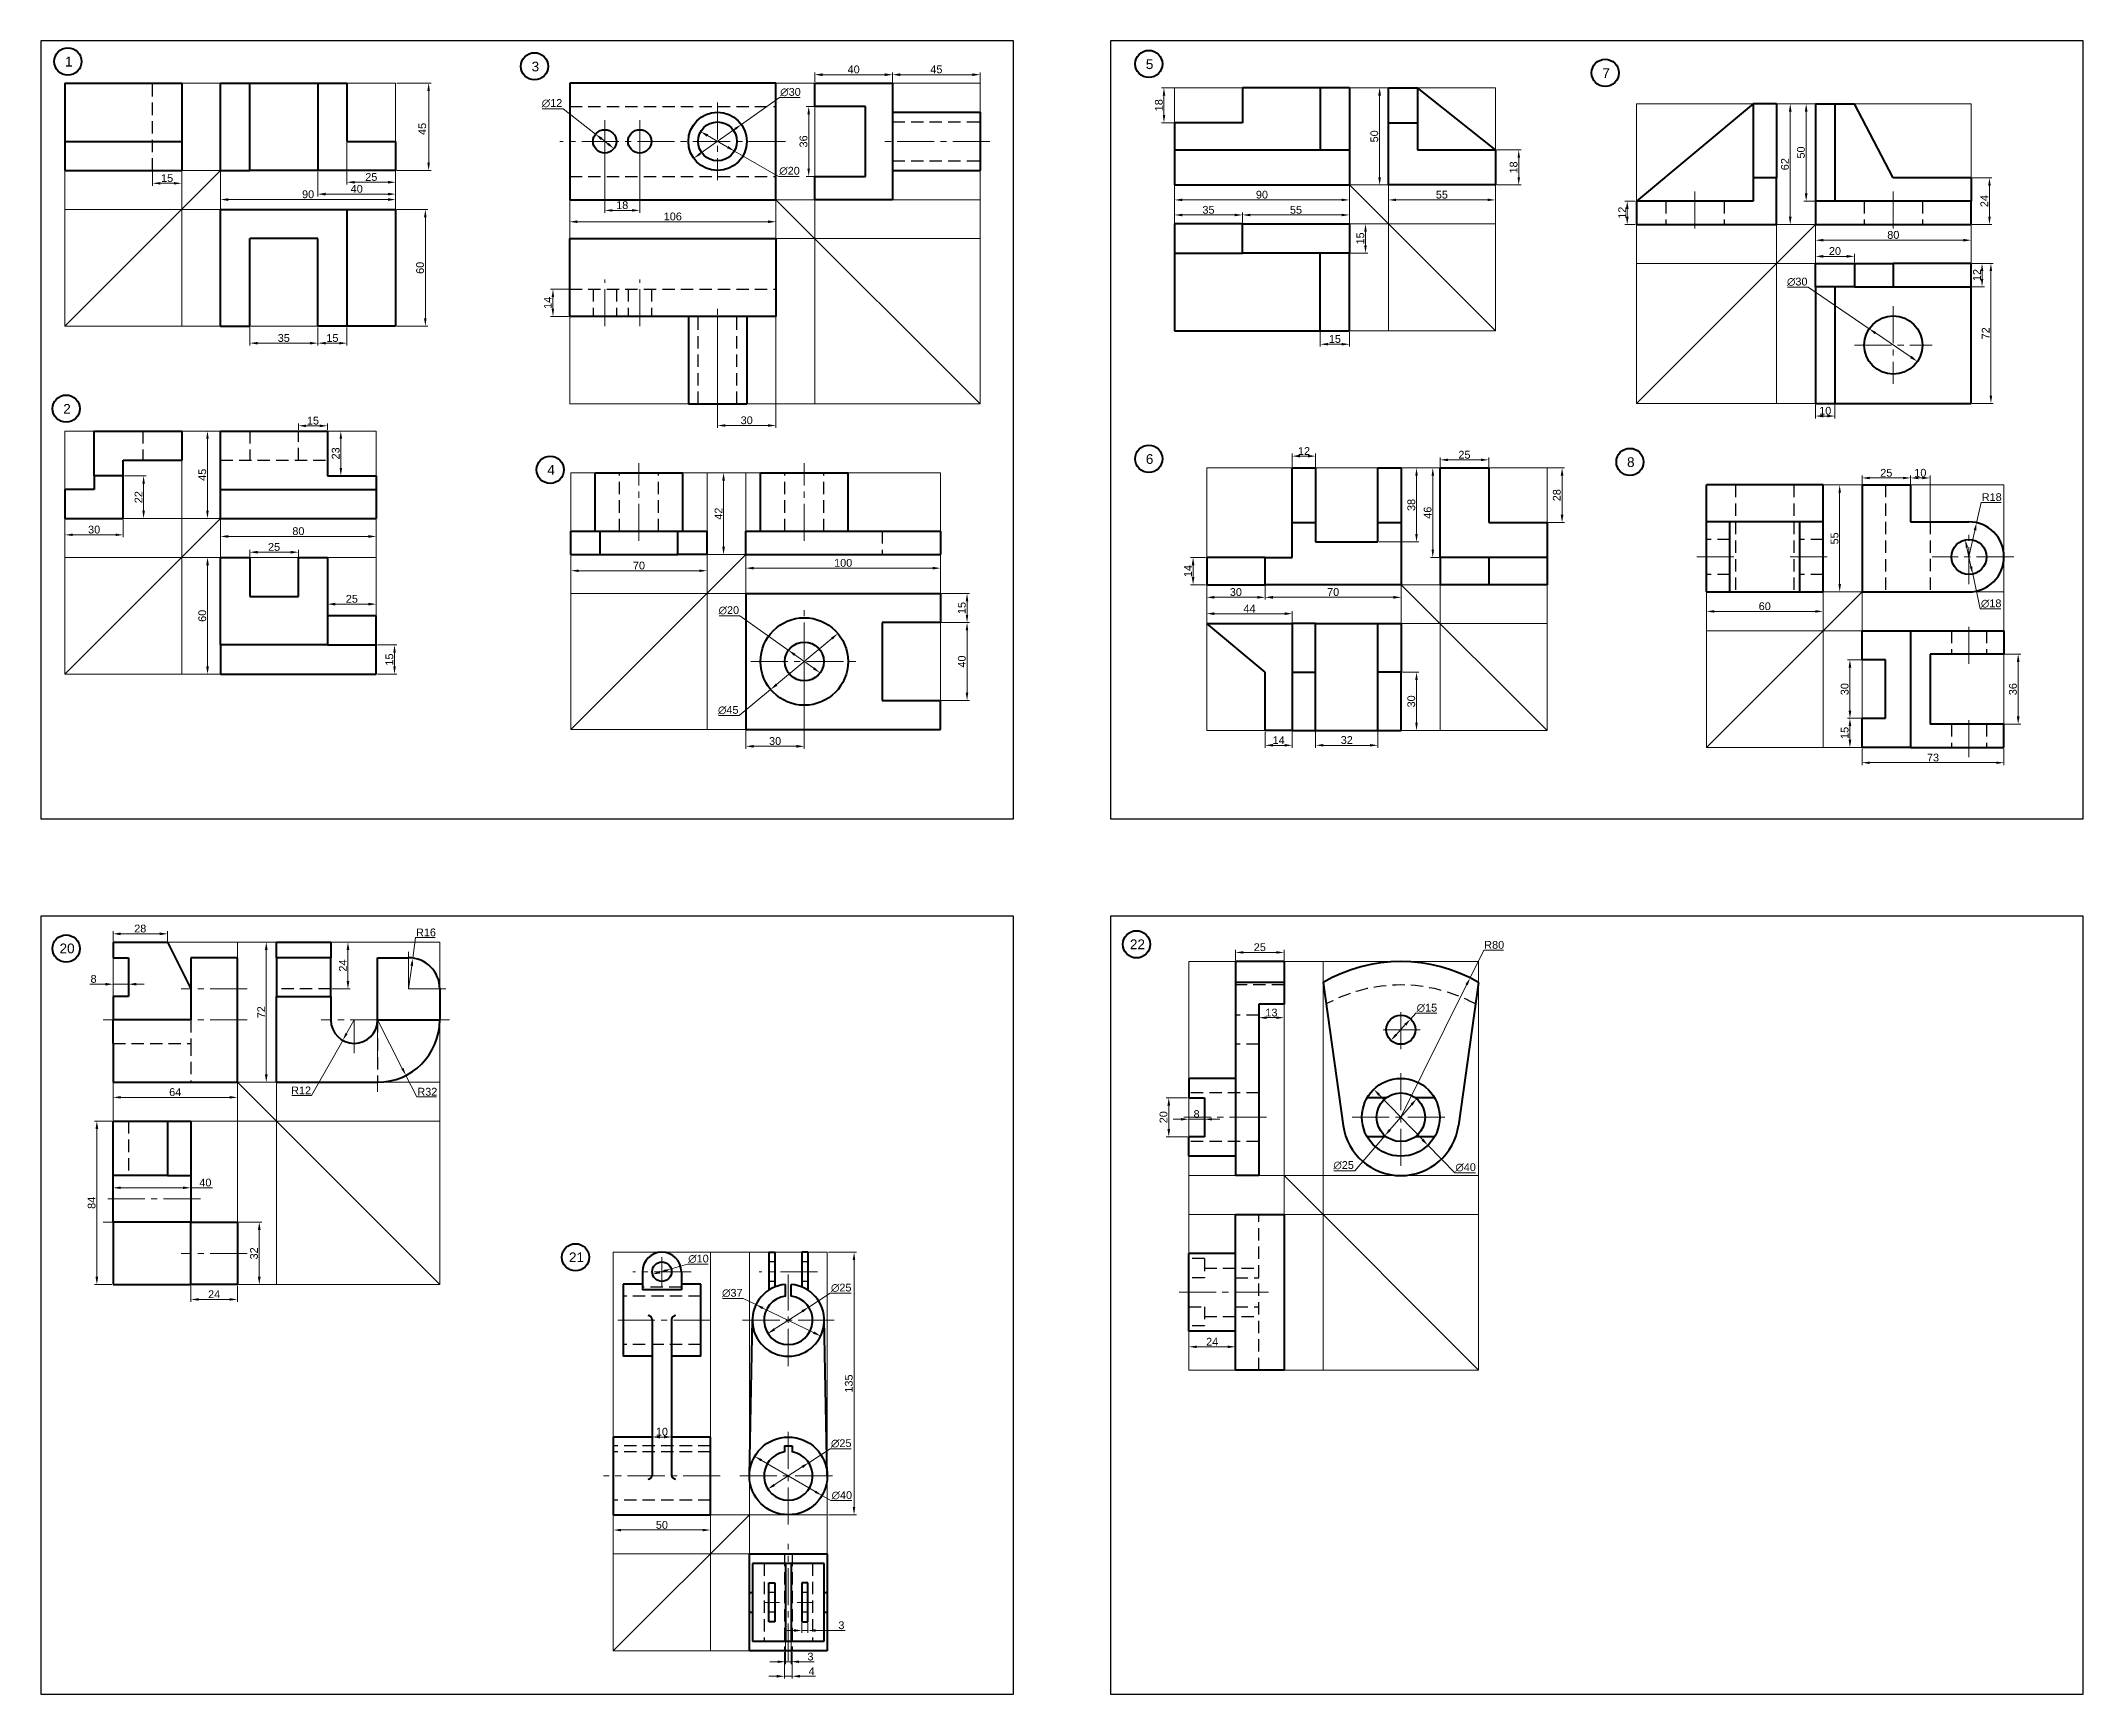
# Model space of a CAD drawing. Header units: millimetres. Extents: x 0 to 2700, y -450 to 400.
# Drawn here: x 0 to 1050, y -450 to 400 of the extents above; entities that cross this region are included whole.
import ezdxf

# ---------------------------------------------------------------- set-up
doc = ezdxf.new("R2010")
doc.units = ezdxf.units.MM
doc.linetypes.add('CENTER2', pattern=[28.575, 19.05, -3.175, 3.175, -3.175])
doc.linetypes.add('DASHED2', pattern=[9.525, 6.35, -3.175])
for name, color, linetype, lineweight in [('Centre', 1, 'CENTER2', 20), ('Dim and Hatch', 6, 'Continuous', 20), ('Hidden', 3, 'DASHED2', 30), ('Object', 2, 'Continuous', 40), ('Projection', 5, 'Continuous', 5)]:
    doc.layers.add(name, color=color, linetype=linetype, lineweight=lineweight)
doc.styles.get("Standard").update_dxf_attribs({"font": 'arial.ttf'})
doc.dimstyles.new('ISO-25', dxfattribs={"dimtxt": 4, "dimasz": 4, "dimexe": 1.25, "dimexo": 0.625, "dimtad": 1, "dimtoh": 1, "dimdec": 0, "dimtxsty": 'Standard', "dimcen": 2.5, "dimclrd": 256, "dimclre": 256, "dimclrt": 256, "dimadec": 0, "dimazin": 0, "dimtfac": 1, "dimtdec": 0, "dimtmove": 0, "dimatfit": 2, "dimfxl": 1, "dimlwd": -1, "dimlwe": -1, "dimarcsym": 0})

msp = doc.modelspace()

# ---------------------------------------------------------------- texts
at = {"layer": 'Object', "char_height": 5, "attachment_point": 1}
for s, insert in [('1', (12.4, 391.8)), ('3', (252.3, 389.3)), ('5', (568.1, 390.5)), ('7', (802.8, 385.9)), ('2', (11.5, 213.3)), ('4', (260.4, 181.9)), ('6', (568.1, 187.5)), ('8', (815.5, 185.9)), ('22', (559.9, -62)), ('20', (9.6, -64.1)), ('21', (271.5, -222.9))]:
    msp.add_mtext_dynamic_manual_height_columns(s, width=42.329, gutter_width=25, heights=[0], dxfattribs=dict(at, insert=insert))

# ---------------------------------------------------------------- blocks, each defined once
blk = doc.blocks.new('*D1')
at = {"layer": 'Defpoints', "color": 0, "transparency": 16777216}
for p in [(182.4, 378.3), (182.4, 333.3), (199.4, 333.3)]:
    blk.add_point(p, dxfattribs=at)
at = {"layer": 'Dim and Hatch', "transparency": 16777216}
for p, q in [((183, 378.3), (200.6, 378.3)), ((199.4, 374.3), (199.4, 337.3)), ((183, 333.3), (200.6, 333.3))]:
    blk.add_line(p, q, dxfattribs=at)
for points in [[(198.7, 374.3), (200, 374.3), (199.4, 378.3)], [(198.7, 337.3), (200, 337.3), (199.4, 333.3)]]:
    blk.add_solid(points, dxfattribs=at)
at = {"layer": 'Dim and Hatch', "transparency": 16777216, "insert": (196.1, 354.7), "char_height": 4, "attachment_point": 5, "rotation": 90}
blk.add_mtext('45', dxfattribs=at)
blk = doc.blocks.new('*D2')
at = {"layer": 'Defpoints', "color": 0, "transparency": 16777216}
for p in [(182.4, 313.3), (182.4, 253.3), (197.7, 253.3)]:
    blk.add_point(p, dxfattribs=at)
at = {"layer": 'Dim and Hatch', "transparency": 16777216}
for p, q in [((183, 313.3), (198.9, 313.3)), ((197.7, 309.3), (197.7, 257.3)), ((183, 253.3), (198.9, 253.3))]:
    blk.add_line(p, q, dxfattribs=at)
for points in [[(197, 309.3), (198.3, 309.3), (197.7, 313.3)], [(197, 257.3), (198.3, 257.3), (197.7, 253.3)]]:
    blk.add_solid(points, dxfattribs=at)
at = {"layer": 'Dim and Hatch', "transparency": 16777216, "insert": (195, 283.3), "char_height": 4, "attachment_point": 5, "rotation": 90}
blk.add_mtext('60', dxfattribs=at)
blk = doc.blocks.new('*D3')
at = {"layer": 'Defpoints', "color": 0, "transparency": 16777216}
for p in [(57.4, 333.3), (72.4, 333.3), (72.4, 326.8)]:
    blk.add_point(p, dxfattribs=at)
at = {"layer": 'Dim and Hatch', "transparency": 16777216}
for p, q in [((57.4, 332.7), (57.4, 325.5)), ((61.4, 326.8), (68.4, 326.8)), ((72.4, 332.7), (72.4, 325.5))]:
    blk.add_line(p, q, dxfattribs=at)
for points in [[(61.4, 327.4), (61.4, 326.1), (57.4, 326.8)], [(68.4, 327.4), (68.4, 326.1), (72.4, 326.8)]]:
    blk.add_solid(points, dxfattribs=at)
at = {"layer": 'Dim and Hatch', "transparency": 16777216, "insert": (64.9, 329.4), "char_height": 4, "attachment_point": 5}
blk.add_mtext('15', dxfattribs=at)
blk = doc.blocks.new('*D4')
at = {"layer": 'Defpoints', "color": 0, "transparency": 16777216}
for p in [(142.4, 253.3), (157.4, 253.3), (157.4, 244.6)]:
    blk.add_point(p, dxfattribs=at)
at = {"layer": 'Dim and Hatch', "transparency": 16777216}
for p, q in [((142.4, 252.7), (142.4, 243.3)), ((157.4, 252.7), (157.4, 243.3)), ((146.4, 244.6), (153.4, 244.6))]:
    blk.add_line(p, q, dxfattribs=at)
for points in [[(146.4, 245.2), (146.4, 243.9), (142.4, 244.6)], [(153.4, 245.2), (153.4, 243.9), (157.4, 244.6)]]:
    blk.add_solid(points, dxfattribs=at)
at = {"layer": 'Dim and Hatch', "transparency": 16777216, "insert": (149.9, 247.2), "char_height": 4, "attachment_point": 5}
blk.add_mtext('15', dxfattribs=at)
blk = doc.blocks.new('*D5')
at = {"layer": 'Defpoints', "color": 0, "transparency": 16777216}
for p in [(157.4, 348.3), (182.4, 348.3), (182.4, 327.3)]:
    blk.add_point(p, dxfattribs=at)
at = {"layer": 'Dim and Hatch', "transparency": 16777216}
for p, q in [((157.4, 347.7), (157.4, 326.1)), ((182.4, 347.7), (182.4, 326.1)), ((161.4, 327.3), (178.4, 327.3))]:
    blk.add_line(p, q, dxfattribs=at)
for points in [[(161.4, 328), (161.4, 326.6), (157.4, 327.3)], [(178.4, 328), (178.4, 326.6), (182.4, 327.3)]]:
    blk.add_solid(points, dxfattribs=at)
at = {"layer": 'Dim and Hatch', "transparency": 16777216, "insert": (169.9, 330), "char_height": 4, "attachment_point": 5}
blk.add_mtext('25', dxfattribs=at)
blk = doc.blocks.new('*D6')
at = {"layer": 'Defpoints', "color": 0, "transparency": 16777216}
for p in [(107.4, 253.3), (142.4, 253.3), (142.4, 244.6)]:
    blk.add_point(p, dxfattribs=at)
at = {"layer": 'Dim and Hatch', "transparency": 16777216}
for p, q in [((107.4, 252.7), (107.4, 243.3)), ((142.4, 252.7), (142.4, 243.3)), ((111.4, 244.6), (138.4, 244.6))]:
    blk.add_line(p, q, dxfattribs=at)
for points in [[(111.4, 245.2), (111.4, 243.9), (107.4, 244.6)], [(138.4, 245.2), (138.4, 243.9), (142.4, 244.6)]]:
    blk.add_solid(points, dxfattribs=at)
at = {"layer": 'Dim and Hatch', "transparency": 16777216, "insert": (124.9, 247.2), "char_height": 4, "attachment_point": 5}
blk.add_mtext('35', dxfattribs=at)
blk = doc.blocks.new('*D7')
at = {"layer": 'Defpoints', "color": 0, "transparency": 16777216}
for p in [(142.4, 333.3), (182.4, 333.3), (182.4, 321.2)]:
    blk.add_point(p, dxfattribs=at)
at = {"layer": 'Dim and Hatch', "transparency": 16777216}
for p, q in [((142.4, 332.7), (142.4, 320)), ((182.4, 332.7), (182.4, 320)), ((146.4, 321.2), (178.4, 321.2))]:
    blk.add_line(p, q, dxfattribs=at)
for points in [[(146.4, 321.9), (146.4, 320.5), (142.4, 321.2)], [(178.4, 321.9), (178.4, 320.5), (182.4, 321.2)]]:
    blk.add_solid(points, dxfattribs=at)
at = {"layer": 'Dim and Hatch', "transparency": 16777216, "insert": (162.4, 323.9), "char_height": 4, "attachment_point": 5}
blk.add_mtext('40', dxfattribs=at)
blk = doc.blocks.new('*D8')
at = {"layer": 'Defpoints', "color": 0, "transparency": 16777216}
for p in [(182.4, 318.4), (92.4, 313.3), (182.4, 313.3)]:
    blk.add_point(p, dxfattribs=at)
at = {"layer": 'Dim and Hatch', "transparency": 16777216}
for p, q in [((92.4, 314), (92.4, 319.6)), ((96.4, 318.4), (178.4, 318.4)), ((182.4, 314), (182.4, 319.6))]:
    blk.add_line(p, q, dxfattribs=at)
for points in [[(96.4, 319.1), (96.4, 317.7), (92.4, 318.4)], [(178.4, 319.1), (178.4, 317.7), (182.4, 318.4)]]:
    blk.add_solid(points, dxfattribs=at)
at = {"layer": 'Dim and Hatch', "transparency": 16777216, "insert": (137.4, 321.1), "char_height": 4, "attachment_point": 5}
blk.add_mtext('90', dxfattribs=at)
blk = doc.blocks.new('*D9')
at = {"layer": 'Defpoints', "color": 0, "transparency": 16777216}
for p in [(92.4, 199.4), (85.7, 154.4), (92.4, 154.4)]:
    blk.add_point(p, dxfattribs=at)
at = {"layer": 'Dim and Hatch', "transparency": 16777216}
for p, q in [((91.7, 199.4), (84.4, 199.4)), ((85.7, 195.4), (85.7, 158.4)), ((91.7, 154.4), (84.4, 154.4))]:
    blk.add_line(p, q, dxfattribs=at)
for points in [[(85, 195.4), (86.3, 195.4), (85.7, 199.4)], [(85, 158.4), (86.3, 158.4), (85.7, 154.4)]]:
    blk.add_solid(points, dxfattribs=at)
at = {"layer": 'Dim and Hatch', "transparency": 16777216, "insert": (83, 176.9), "char_height": 4, "attachment_point": 5, "rotation": 90}
blk.add_mtext('45', dxfattribs=at)
blk = doc.blocks.new('*D10')
at = {"layer": 'Defpoints', "color": 0, "transparency": 16777216}
for p in [(12.4, 154.4), (42.4, 154.4), (42.4, 146)]:
    blk.add_point(p, dxfattribs=at)
at = {"layer": 'Dim and Hatch', "transparency": 16777216}
for p, q in [((12.4, 153.7), (12.4, 144.8)), ((42.4, 153.7), (42.4, 144.8)), ((16.4, 146), (38.4, 146))]:
    blk.add_line(p, q, dxfattribs=at)
for points in [[(16.4, 146.7), (16.4, 145.4), (12.4, 146)], [(38.4, 146.7), (38.4, 145.4), (42.4, 146)]]:
    blk.add_solid(points, dxfattribs=at)
at = {"layer": 'Dim and Hatch', "transparency": 16777216, "insert": (27.4, 148.7), "char_height": 4, "attachment_point": 5}
blk.add_mtext('30', dxfattribs=at)
blk = doc.blocks.new('*D11')
at = {"layer": 'Defpoints', "color": 0, "transparency": 16777216}
for p in [(92.4, 134.4), (85.7, 74.4), (92.4, 74.4)]:
    blk.add_point(p, dxfattribs=at)
at = {"layer": 'Dim and Hatch', "transparency": 16777216}
for p, q in [((91.7, 134.4), (84.5, 134.4)), ((85.7, 130.4), (85.7, 78.4)), ((91.7, 74.4), (84.5, 74.4))]:
    blk.add_line(p, q, dxfattribs=at)
for points in [[(85, 130.4), (86.4, 130.4), (85.7, 134.4)], [(85, 78.4), (86.4, 78.4), (85.7, 74.4)]]:
    blk.add_solid(points, dxfattribs=at)
at = {"layer": 'Dim and Hatch', "transparency": 16777216, "insert": (83, 104.4), "char_height": 4, "attachment_point": 5, "rotation": 90}
blk.add_mtext('60', dxfattribs=at)
blk = doc.blocks.new('*D12')
at = {"layer": 'Defpoints', "color": 0, "transparency": 16777216}
for p in [(92.4, 154.4), (172.4, 154.4), (172.4, 145.2)]:
    blk.add_point(p, dxfattribs=at)
at = {"layer": 'Dim and Hatch', "transparency": 16777216}
for p, q in [((92.4, 153.7), (92.4, 144)), ((172.4, 153.7), (172.4, 144)), ((96.4, 145.2), (168.4, 145.2))]:
    blk.add_line(p, q, dxfattribs=at)
for points in [[(96.4, 145.9), (96.4, 144.5), (92.4, 145.2)], [(168.4, 145.9), (168.4, 144.5), (172.4, 145.2)]]:
    blk.add_solid(points, dxfattribs=at)
at = {"layer": 'Dim and Hatch', "transparency": 16777216, "insert": (132.4, 147.9), "char_height": 4, "attachment_point": 5}
blk.add_mtext('80', dxfattribs=at)
blk = doc.blocks.new('*D13')
at = {"layer": 'Defpoints', "color": 0, "transparency": 16777216}
for p in [(172.4, 110.4), (147.4, 104.4), (172.4, 104.4)]:
    blk.add_point(p, dxfattribs=at)
at = {"layer": 'Dim and Hatch', "transparency": 16777216}
for p, q in [((147.4, 105), (147.4, 111.7)), ((151.4, 110.4), (168.4, 110.4)), ((172.4, 105), (172.4, 111.7))]:
    blk.add_line(p, q, dxfattribs=at)
for points in [[(151.4, 111.1), (151.4, 109.7), (147.4, 110.4)], [(168.4, 111.1), (168.4, 109.7), (172.4, 110.4)]]:
    blk.add_solid(points, dxfattribs=at)
at = {"layer": 'Dim and Hatch', "transparency": 16777216, "insert": (159.9, 113.1), "char_height": 4, "attachment_point": 5}
blk.add_mtext('25', dxfattribs=at)
blk = doc.blocks.new('*D14')
at = {"layer": 'Defpoints', "color": 0, "transparency": 16777216}
for p in [(132.4, 137.1), (107.4, 114.4), (132.4, 114.4)]:
    blk.add_point(p, dxfattribs=at)
at = {"layer": 'Dim and Hatch', "transparency": 16777216}
for p, q in [((107.4, 115), (107.4, 138.3)), ((111.4, 137.1), (128.4, 137.1)), ((132.4, 115), (132.4, 138.3))]:
    blk.add_line(p, q, dxfattribs=at)
for points in [[(111.4, 137.8), (111.4, 136.4), (107.4, 137.1)], [(128.4, 137.8), (128.4, 136.4), (132.4, 137.1)]]:
    blk.add_solid(points, dxfattribs=at)
at = {"layer": 'Dim and Hatch', "transparency": 16777216, "insert": (119.9, 139.8), "char_height": 4, "attachment_point": 5}
blk.add_mtext('25', dxfattribs=at)
blk = doc.blocks.new('*D15')
at = {"layer": 'Defpoints', "color": 0, "transparency": 16777216}
for p in [(147.4, 202.1), (132.4, 199.4), (147.4, 199.4)]:
    blk.add_point(p, dxfattribs=at)
at = {"layer": 'Dim and Hatch', "transparency": 16777216}
for p, q in [((132.4, 200), (132.4, 203.3)), ((136.4, 202.1), (143.4, 202.1)), ((147.4, 200), (147.4, 203.3))]:
    blk.add_line(p, q, dxfattribs=at)
for points in [[(136.4, 202.7), (136.4, 201.4), (132.4, 202.1)], [(143.4, 202.7), (143.4, 201.4), (147.4, 202.1)]]:
    blk.add_solid(points, dxfattribs=at)
at = {"layer": 'Dim and Hatch', "transparency": 16777216, "insert": (139.9, 204.7), "char_height": 4, "attachment_point": 5}
blk.add_mtext('15', dxfattribs=at)
blk = doc.blocks.new('*D16')
at = {"layer": 'Defpoints', "color": 0, "transparency": 16777216}
for p in [(147.4, 199.4), (147.4, 176.4), (154.2, 176.4)]:
    blk.add_point(p, dxfattribs=at)
at = {"layer": 'Dim and Hatch', "transparency": 16777216}
for p, q in [((148, 199.4), (155.5, 199.4)), ((154.2, 195.4), (154.2, 180.4)), ((148, 176.4), (155.5, 176.4))]:
    blk.add_line(p, q, dxfattribs=at)
for points in [[(153.6, 195.4), (154.9, 195.4), (154.2, 199.4)], [(153.6, 180.4), (154.9, 180.4), (154.2, 176.4)]]:
    blk.add_solid(points, dxfattribs=at)
at = {"layer": 'Dim and Hatch', "transparency": 16777216, "insert": (151.6, 187.9), "char_height": 4, "attachment_point": 5, "rotation": 90}
blk.add_mtext('23', dxfattribs=at)
blk = doc.blocks.new('*D17')
at = {"layer": 'Defpoints', "color": 0, "transparency": 16777216}
for p in [(172.4, 89.4), (172.4, 74.4), (181.8, 74.4)]:
    blk.add_point(p, dxfattribs=at)
at = {"layer": 'Dim and Hatch', "transparency": 16777216}
for p, q in [((173, 89.4), (183.1, 89.4)), ((181.8, 85.4), (181.8, 78.4)), ((173, 74.4), (183.1, 74.4))]:
    blk.add_line(p, q, dxfattribs=at)
for points in [[(181.2, 85.4), (182.5, 85.4), (181.8, 89.4)], [(181.2, 78.4), (182.5, 78.4), (181.8, 74.4)]]:
    blk.add_solid(points, dxfattribs=at)
at = {"layer": 'Dim and Hatch', "transparency": 16777216, "insert": (179.2, 81.9), "char_height": 4, "attachment_point": 5, "rotation": 90}
blk.add_mtext('15', dxfattribs=at)
blk = doc.blocks.new('*D18')
at = {"layer": 'Defpoints', "color": 0, "transparency": 16777216}
for p in [(42.4, 176.4), (42.4, 154.4), (52.8, 154.4)]:
    blk.add_point(p, dxfattribs=at)
at = {"layer": 'Dim and Hatch', "transparency": 16777216}
for p, q in [((43, 176.4), (54.1, 176.4)), ((52.8, 172.4), (52.8, 158.4)), ((43, 154.4), (54.1, 154.4))]:
    blk.add_line(p, q, dxfattribs=at)
for points in [[(52.2, 172.4), (53.5, 172.4), (52.8, 176.4)], [(52.2, 158.4), (53.5, 158.4), (52.8, 154.4)]]:
    blk.add_solid(points, dxfattribs=at)
at = {"layer": 'Dim and Hatch', "transparency": 16777216, "insert": (50.2, 165.4), "char_height": 4, "attachment_point": 5, "rotation": 90}
blk.add_mtext('22', dxfattribs=at)
blk = doc.blocks.new('*D19')
at = {"layer": 'Defpoints', "color": 0, "transparency": 16777216}
for p in [(271.9, 318.3), (377.9, 318.3), (377.9, 307)]:
    blk.add_point(p, dxfattribs=at)
at = {"layer": 'Dim and Hatch', "transparency": 16777216}
for p, q in [((271.9, 317.7), (271.9, 305.8)), ((377.9, 317.7), (377.9, 305.8)), ((275.9, 307), (373.9, 307))]:
    blk.add_line(p, q, dxfattribs=at)
for points in [[(275.9, 307.7), (275.9, 306.3), (271.9, 307)], [(373.9, 307.7), (373.9, 306.3), (377.9, 307)]]:
    blk.add_solid(points, dxfattribs=at)
at = {"layer": 'Dim and Hatch', "transparency": 16777216, "insert": (324.9, 309.7), "char_height": 4, "attachment_point": 5}
blk.add_mtext('106', dxfattribs=at)
blk = doc.blocks.new('*D20')
at = {"layer": 'Defpoints', "color": 0, "transparency": 16777216}
for p in [(360.2, 357), (335.7, 339.7)]:
    blk.add_point(p, dxfattribs=at)
at = {"layer": 'Dim and Hatch', "transparency": 16777216}
for p, q in [((360.2, 357), (379.7, 370.8)), ((379.7, 370.8), (390.4, 370.8)), ((339, 342), (356.9, 354.7))]:
    blk.add_line(p, q, dxfattribs=at)
for points in [[(356.5, 355.2), (357.3, 354.1), (360.2, 357)], [(338.6, 342.5), (339.3, 341.4), (335.7, 339.7)]]:
    blk.add_solid(points, dxfattribs=at)
at = {"layer": 'Dim and Hatch', "transparency": 16777216, "insert": (385.4, 373.6), "char_height": 4, "attachment_point": 5}
blk.add_mtext('∅30', dxfattribs=at)
blk = doc.blocks.new('*D21')
at = {"layer": 'Defpoints', "color": 0, "transparency": 16777216}
for p in [(339.3, 353.3), (356.6, 343.3)]:
    blk.add_point(p, dxfattribs=at)
at = {"layer": 'Dim and Hatch', "transparency": 16777216}
for p, q in [((342.7, 351.3), (353.1, 345.3)), ((356.6, 343.3), (379.2, 330.3)), ((379.2, 330.3), (389.9, 330.3))]:
    blk.add_line(p, q, dxfattribs=at)
for points in [[(343.1, 351.9), (342.4, 350.7), (339.3, 353.3)], [(353.5, 345.9), (352.8, 344.8), (356.6, 343.3)]]:
    blk.add_solid(points, dxfattribs=at)
at = {"layer": 'Dim and Hatch', "transparency": 16777216, "insert": (384.9, 333.1), "char_height": 4, "attachment_point": 5}
blk.add_mtext('∅20', dxfattribs=at)
blk = doc.blocks.new('*D22')
at = {"layer": 'Defpoints', "color": 0, "transparency": 16777216}
for p in [(285.2, 352), (294.7, 344.6)]:
    blk.add_point(p, dxfattribs=at)
at = {"layer": 'Dim and Hatch', "transparency": 16777216}
for p, q in [((268.5, 365.1), (257.8, 365.1)), ((285.2, 352), (268.5, 365.1)), ((291.5, 347.1), (288.4, 349.6))]:
    blk.add_line(p, q, dxfattribs=at)
for points in [[(288.8, 350.1), (287.9, 349), (285.2, 352)], [(291.9, 347.6), (291.1, 346.6), (294.7, 344.6)]]:
    blk.add_solid(points, dxfattribs=at)
at = {"layer": 'Dim and Hatch', "transparency": 16777216, "insert": (262.8, 367.9), "char_height": 4, "attachment_point": 5}
blk.add_mtext('∅12', dxfattribs=at)
blk = doc.blocks.new('*D23')
at = {"layer": 'Defpoints', "color": 0, "transparency": 16777216}
for p in [(289.9, 348.3), (307.9, 348.3), (307.9, 312.8)]:
    blk.add_point(p, dxfattribs=at)
at = {"layer": 'Dim and Hatch', "transparency": 16777216}
for p, q in [((289.9, 347.7), (289.9, 311.6)), ((307.9, 347.7), (307.9, 311.6)), ((293.9, 312.8), (303.9, 312.8))]:
    blk.add_line(p, q, dxfattribs=at)
for points in [[(293.9, 313.5), (293.9, 312.2), (289.9, 312.8)], [(303.9, 313.5), (303.9, 312.2), (307.9, 312.8)]]:
    blk.add_solid(points, dxfattribs=at)
at = {"layer": 'Dim and Hatch', "transparency": 16777216, "insert": (298.9, 315.5), "char_height": 4, "attachment_point": 5}
blk.add_mtext('18', dxfattribs=at)
blk = doc.blocks.new('*D24')
at = {"layer": 'Defpoints', "color": 0, "transparency": 16777216}
for p in [(397.9, 378.3), (437.9, 382.6), (437.9, 378.3)]:
    blk.add_point(p, dxfattribs=at)
at = {"layer": 'Dim and Hatch', "transparency": 16777216}
for p, q in [((397.9, 379), (397.9, 383.8)), ((401.9, 382.6), (433.9, 382.6)), ((437.9, 379), (437.9, 383.8))]:
    blk.add_line(p, q, dxfattribs=at)
for points in [[(401.9, 383.3), (401.9, 381.9), (397.9, 382.6)], [(433.9, 383.3), (433.9, 381.9), (437.9, 382.6)]]:
    blk.add_solid(points, dxfattribs=at)
at = {"layer": 'Dim and Hatch', "transparency": 16777216, "insert": (417.9, 385.3), "char_height": 4, "attachment_point": 5}
blk.add_mtext('40', dxfattribs=at)
blk = doc.blocks.new('*D25')
at = {"layer": 'Defpoints', "color": 0, "transparency": 16777216}
for p in [(482.9, 382.6), (437.9, 363.3), (482.9, 363.3)]:
    blk.add_point(p, dxfattribs=at)
at = {"layer": 'Dim and Hatch', "transparency": 16777216}
for p, q in [((437.9, 364), (437.9, 383.8)), ((441.9, 382.6), (478.9, 382.6)), ((482.9, 364), (482.9, 383.8))]:
    blk.add_line(p, q, dxfattribs=at)
for points in [[(441.9, 383.3), (441.9, 381.9), (437.9, 382.6)], [(478.9, 383.3), (478.9, 381.9), (482.9, 382.6)]]:
    blk.add_solid(points, dxfattribs=at)
at = {"layer": 'Dim and Hatch', "transparency": 16777216, "insert": (460.4, 385.3), "char_height": 4, "attachment_point": 5}
blk.add_mtext('45', dxfattribs=at)
blk = doc.blocks.new('*D26')
at = {"layer": 'Defpoints', "color": 0, "transparency": 16777216}
for p in [(394.8, 366.3), (423.9, 366.3), (423.9, 330.3)]:
    blk.add_point(p, dxfattribs=at)
at = {"layer": 'Dim and Hatch', "transparency": 16777216}
for p, q in [((423.3, 366.3), (393.5, 366.3)), ((394.8, 334.3), (394.8, 362.3)), ((423.3, 330.3), (393.5, 330.3))]:
    blk.add_line(p, q, dxfattribs=at)
for points in [[(394.1, 362.3), (395.4, 362.3), (394.8, 366.3)], [(394.1, 334.3), (395.4, 334.3), (394.8, 330.3)]]:
    blk.add_solid(points, dxfattribs=at)
at = {"layer": 'Dim and Hatch', "transparency": 16777216, "insert": (392.1, 348.3), "char_height": 4, "attachment_point": 5, "rotation": 90}
blk.add_mtext('36', dxfattribs=at)
blk = doc.blocks.new('*D27')
at = {"layer": 'Defpoints', "color": 0, "transparency": 16777216}
for p in [(271.9, 272.3), (263.3, 258.3), (271.9, 258.3)]:
    blk.add_point(p, dxfattribs=at)
at = {"layer": 'Dim and Hatch', "transparency": 16777216}
for p, q in [((271.3, 272.3), (262, 272.3)), ((263.3, 268.3), (263.3, 262.3)), ((271.3, 258.3), (262, 258.3))]:
    blk.add_line(p, q, dxfattribs=at)
for points in [[(262.6, 268.3), (263.9, 268.3), (263.3, 272.3)], [(262.6, 262.3), (263.9, 262.3), (263.3, 258.3)]]:
    blk.add_solid(points, dxfattribs=at)
at = {"layer": 'Dim and Hatch', "transparency": 16777216, "insert": (260.6, 265.3), "char_height": 4, "attachment_point": 5, "rotation": 90}
blk.add_mtext('14', dxfattribs=at)
blk = doc.blocks.new('*D28')
at = {"layer": 'Defpoints', "color": 0, "transparency": 16777216}
for p in [(347.9, 258.3), (377.9, 258.3), (347.9, 202.2)]:
    blk.add_point(p, dxfattribs=at)
at = {"layer": 'Dim and Hatch', "transparency": 16777216}
for p, q in [((347.9, 257.7), (347.9, 201)), ((377.9, 257.7), (377.9, 201)), ((373.9, 202.2), (351.9, 202.2))]:
    blk.add_line(p, q, dxfattribs=at)
for points in [[(351.9, 202.9), (351.9, 201.6), (347.9, 202.2)], [(373.9, 202.9), (373.9, 201.6), (377.9, 202.2)]]:
    blk.add_solid(points, dxfattribs=at)
at = {"layer": 'Dim and Hatch', "transparency": 16777216, "insert": (362.9, 204.9), "char_height": 4, "attachment_point": 5}
blk.add_mtext('30', dxfattribs=at)
blk = doc.blocks.new('*D29')
at = {"layer": 'Defpoints', "color": 0, "transparency": 16777216}
for p in [(362.5, 135.9), (462.5, 135.9), (462.5, 128.9)]:
    blk.add_point(p, dxfattribs=at)
at = {"layer": 'Dim and Hatch', "transparency": 16777216}
for p, q in [((362.5, 135.3), (362.5, 127.7)), ((366.5, 128.9), (458.5, 128.9)), ((462.5, 135.3), (462.5, 127.7))]:
    blk.add_line(p, q, dxfattribs=at)
for points in [[(366.5, 129.6), (366.5, 128.2), (362.5, 128.9)], [(458.5, 129.6), (458.5, 128.2), (462.5, 128.9)]]:
    blk.add_solid(points, dxfattribs=at)
at = {"layer": 'Dim and Hatch', "transparency": 16777216, "insert": (412.5, 131.6), "char_height": 4, "attachment_point": 5}
blk.add_mtext('100', dxfattribs=at)
blk = doc.blocks.new('*D30')
at = {"layer": 'Defpoints', "color": 0, "transparency": 16777216}
for p in [(409.8, 95.3), (375.2, 66.5)]:
    blk.add_point(p, dxfattribs=at)
at = {"layer": 'Dim and Hatch', "transparency": 16777216}
for p, q in [((406.7, 92.7), (378.3, 69)), ((375.2, 66.5), (359.1, 53.1)), ((359.1, 53.1), (348.4, 53.1))]:
    blk.add_line(p, q, dxfattribs=at)
for points in [[(406.3, 93.2), (407.1, 92.2), (409.8, 95.3)], [(377.9, 69.6), (378.7, 68.5), (375.2, 66.5)]]:
    blk.add_solid(points, dxfattribs=at)
at = {"layer": 'Dim and Hatch', "transparency": 16777216, "insert": (353.4, 55.9), "char_height": 4, "attachment_point": 5}
blk.add_mtext('∅45', dxfattribs=at)
blk = doc.blocks.new('*D31')
at = {"layer": 'Defpoints', "color": 0, "transparency": 16777216}
for p in [(384.3, 86.7), (400.6, 75.1)]:
    blk.add_point(p, dxfattribs=at)
at = {"layer": 'Dim and Hatch', "transparency": 16777216}
for p, q in [((359.4, 104.4), (348.7, 104.4)), ((384.3, 86.7), (359.4, 104.4)), ((397.4, 77.4), (387.6, 84.4))]:
    blk.add_line(p, q, dxfattribs=at)
for points in [[(388, 84.9), (387.2, 83.8), (384.3, 86.7)], [(397.8, 77.9), (397, 76.9), (400.6, 75.1)]]:
    blk.add_solid(points, dxfattribs=at)
at = {"layer": 'Dim and Hatch', "transparency": 16777216, "insert": (353.7, 107.2), "char_height": 4, "attachment_point": 5}
blk.add_mtext('∅20', dxfattribs=at)
blk = doc.blocks.new('*D32')
at = {"layer": 'Defpoints', "color": 0, "transparency": 16777216}
for p in [(432.5, 100.9), (432.5, 60.9), (476.2, 60.9)]:
    blk.add_point(p, dxfattribs=at)
at = {"layer": 'Dim and Hatch', "transparency": 16777216}
for p, q in [((433.1, 100.9), (477.4, 100.9)), ((476.2, 96.9), (476.2, 64.9)), ((433.1, 60.9), (477.4, 60.9))]:
    blk.add_line(p, q, dxfattribs=at)
for points in [[(475.5, 96.9), (476.8, 96.9), (476.2, 100.9)], [(475.5, 64.9), (476.8, 64.9), (476.2, 60.9)]]:
    blk.add_solid(points, dxfattribs=at)
at = {"layer": 'Dim and Hatch', "transparency": 16777216, "insert": (473.5, 80.9), "char_height": 4, "attachment_point": 5, "rotation": 90}
blk.add_mtext('40', dxfattribs=at)
blk = doc.blocks.new('*D33')
at = {"layer": 'Defpoints', "color": 0, "transparency": 16777216}
for p in [(462.5, 115.9), (462.5, 100.9), (476.2, 100.9)]:
    blk.add_point(p, dxfattribs=at)
at = {"layer": 'Dim and Hatch', "transparency": 16777216}
for p, q in [((463.1, 115.9), (477.4, 115.9)), ((476.2, 111.9), (476.2, 104.9)), ((463.1, 100.9), (477.4, 100.9))]:
    blk.add_line(p, q, dxfattribs=at)
for points in [[(475.5, 111.9), (476.8, 111.9), (476.2, 115.9)], [(475.5, 104.9), (476.8, 104.9), (476.2, 100.9)]]:
    blk.add_solid(points, dxfattribs=at)
at = {"layer": 'Dim and Hatch', "transparency": 16777216, "insert": (473.5, 108.4), "char_height": 4, "attachment_point": 5, "rotation": 90}
blk.add_mtext('15', dxfattribs=at)
blk = doc.blocks.new('*D34')
at = {"layer": 'Defpoints', "color": 0, "transparency": 16777216}
for p in [(362.5, 80.9), (392.5, 80.9), (392.5, 37.3)]:
    blk.add_point(p, dxfattribs=at)
at = {"layer": 'Dim and Hatch', "transparency": 16777216}
for p, q in [((362.5, 80.3), (362.5, 36)), ((392.5, 80.3), (392.5, 36)), ((366.5, 37.3), (388.5, 37.3))]:
    blk.add_line(p, q, dxfattribs=at)
for points in [[(366.5, 38), (366.5, 36.6), (362.5, 37.3)], [(388.5, 38), (388.5, 36.6), (392.5, 37.3)]]:
    blk.add_solid(points, dxfattribs=at)
at = {"layer": 'Dim and Hatch', "transparency": 16777216, "insert": (377.5, 40), "char_height": 4, "attachment_point": 5}
blk.add_mtext('30', dxfattribs=at)
blk = doc.blocks.new('*D35')
at = {"layer": 'Defpoints', "color": 0, "transparency": 16777216}
for p in [(342.5, 177.9), (342.5, 135.9), (351, 135.9)]:
    blk.add_point(p, dxfattribs=at)
at = {"layer": 'Dim and Hatch', "transparency": 16777216}
for p, q in [((343.1, 177.9), (352.3, 177.9)), ((351, 173.9), (351, 139.9)), ((343.1, 135.9), (352.3, 135.9))]:
    blk.add_line(p, q, dxfattribs=at)
for points in [[(350.3, 173.9), (351.7, 173.9), (351, 177.9)], [(350.3, 139.9), (351.7, 139.9), (351, 135.9)]]:
    blk.add_solid(points, dxfattribs=at)
at = {"layer": 'Dim and Hatch', "transparency": 16777216, "insert": (348.4, 156.9), "char_height": 4, "attachment_point": 5, "rotation": 90}
blk.add_mtext('42', dxfattribs=at)
blk = doc.blocks.new('*D36')
at = {"layer": 'Defpoints', "color": 0, "transparency": 16777216}
for p in [(272.5, 135.9), (342.5, 135.9), (342.5, 127.6)]:
    blk.add_point(p, dxfattribs=at)
at = {"layer": 'Dim and Hatch', "transparency": 16777216}
for p, q in [((272.5, 135.3), (272.5, 126.3)), ((276.5, 127.6), (338.5, 127.6)), ((342.5, 135.3), (342.5, 126.3))]:
    blk.add_line(p, q, dxfattribs=at)
for points in [[(276.5, 128.2), (276.5, 126.9), (272.5, 127.6)], [(338.5, 128.2), (338.5, 126.9), (342.5, 127.6)]]:
    blk.add_solid(points, dxfattribs=at)
at = {"layer": 'Dim and Hatch', "transparency": 16777216, "insert": (307.5, 130.2), "char_height": 4, "attachment_point": 5}
blk.add_mtext('70', dxfattribs=at)
blk = doc.blocks.new('*D208')
at = {"layer": 'Defpoints', "color": 0, "transparency": 16777216}
for p in [(121.1, -63.4), (115.9, -135.4), (121.1, -135.4)]:
    blk.add_point(p, dxfattribs=at)
at = {"layer": 'Dim and Hatch', "transparency": 16777216}
for p, q in [((120.5, -63.4), (114.6, -63.4)), ((115.9, -67.4), (115.9, -131.4)), ((120.5, -135.4), (114.6, -135.4))]:
    blk.add_line(p, q, dxfattribs=at)
for points in [[(115.2, -67.4), (116.6, -67.4), (115.9, -63.4)], [(115.2, -131.4), (116.6, -131.4), (115.9, -135.4)]]:
    blk.add_solid(points, dxfattribs=at)
at = {"layer": 'Dim and Hatch', "transparency": 16777216, "insert": (113.3, -99.4), "char_height": 4, "attachment_point": 5, "rotation": 90}
blk.add_mtext('72', dxfattribs=at)
blk = doc.blocks.new('*D209')
at = {"layer": 'Defpoints', "color": 0, "transparency": 16777216}
for p in [(65.1, -59.1), (37.1, -63.4), (65.1, -63.4)]:
    blk.add_point(p, dxfattribs=at)
at = {"layer": 'Dim and Hatch', "transparency": 16777216}
for p, q in [((37.1, -62.8), (37.1, -57.8)), ((41.1, -59.1), (61.1, -59.1)), ((65.1, -62.8), (65.1, -57.8))]:
    blk.add_line(p, q, dxfattribs=at)
for points in [[(41.1, -58.4), (41.1, -59.8), (37.1, -59.1)], [(61.1, -58.4), (61.1, -59.8), (65.1, -59.1)]]:
    blk.add_solid(points, dxfattribs=at)
at = {"layer": 'Dim and Hatch', "transparency": 16777216, "insert": (51.1, -56.4), "char_height": 4, "attachment_point": 5}
blk.add_mtext('28', dxfattribs=at)
blk = doc.blocks.new('*D210')
at = {"layer": 'Defpoints', "color": 0, "transparency": 16777216}
for p in [(37.1, -91.4), (45.1, -85), (45.1, -91.4)]:
    blk.add_point(p, dxfattribs=at)
at = {"layer": 'Dim and Hatch', "transparency": 16777216}
for p, q in [((37.1, -90.8), (37.1, -83.7)), ((45.1, -90.8), (45.1, -83.7)), ((33.1, -85), (25.2, -85)), ((45.1, -85), (37.1, -85)), ((49.1, -85), (53.1, -85))]:
    blk.add_line(p, q, dxfattribs=at)
for points in [[(33.1, -84.3), (33.1, -85.7), (37.1, -85)], [(49.1, -84.3), (49.1, -85.7), (45.1, -85)]]:
    blk.add_solid(points, dxfattribs=at)
at = {"layer": 'Dim and Hatch', "transparency": 16777216, "insert": (27.1, -82.3), "char_height": 4, "attachment_point": 5}
blk.add_mtext('8', dxfattribs=at)
blk = doc.blocks.new('*D211')
at = {"layer": 'Defpoints', "color": 0, "transparency": 16777216}
for p in [(191.2, -71.6), (189.1, -87.4)]:
    blk.add_point(p, dxfattribs=at)
at = {"layer": 'Dim and Hatch', "transparency": 16777216}
for p, q in [((191.2, -71.6), (192.6, -61)), ((192.6, -61), (202.8, -61)), ((189.1, -87.4), (190.7, -75.5))]:
    blk.add_line(p, q, dxfattribs=at)
blk.add_solid([(190, -75.4), (191.3, -75.6), (191.2, -71.6)], dxfattribs=at)
at = {"layer": 'Dim and Hatch', "transparency": 16777216, "insert": (198, -58.4), "char_height": 4, "attachment_point": 5}
blk.add_mtext('R16', dxfattribs=at)
blk = doc.blocks.new('*D212')
at = {"layer": 'Defpoints', "color": 0, "transparency": 16777216}
for p in [(173.1, -103.4), (187.7, -131.9)]:
    blk.add_point(p, dxfattribs=at)
at = {"layer": 'Dim and Hatch', "transparency": 16777216}
for p, q in [((173.1, -103.4), (185.8, -128.3)), ((187.7, -131.9), (193.3, -142.9)), ((193.3, -142.9), (203.5, -142.9))]:
    blk.add_line(p, q, dxfattribs=at)
blk.add_solid([(186.4, -128), (185.3, -128.6), (187.7, -131.9)], dxfattribs=at)
at = {"layer": 'Dim and Hatch', "transparency": 16777216, "insert": (198.7, -140.3), "char_height": 4, "attachment_point": 5}
blk.add_mtext('R32', dxfattribs=at)
blk = doc.blocks.new('*D213')
at = {"layer": 'Defpoints', "color": 0, "transparency": 16777216}
for p in [(161.1, -103.4), (155.2, -113.9)]:
    blk.add_point(p, dxfattribs=at)
at = {"layer": 'Dim and Hatch', "transparency": 16777216}
for p, q in [((161.1, -103.4), (157.2, -110.4)), ((155.2, -113.9), (139.2, -142.2)), ((139.2, -142.2), (129.1, -142.2))]:
    blk.add_line(p, q, dxfattribs=at)
blk.add_solid([(156.6, -110.1), (157.7, -110.7), (155.2, -113.9)], dxfattribs=at)
at = {"layer": 'Dim and Hatch', "transparency": 16777216, "insert": (133.8, -139.6), "char_height": 4, "attachment_point": 5}
blk.add_mtext('R12', dxfattribs=at)
blk = doc.blocks.new('*D214')
at = {"layer": 'Defpoints', "color": 0, "transparency": 16777216}
for p in [(37.1, -135.4), (101.1, -135.4), (101.1, -143.2)]:
    blk.add_point(p, dxfattribs=at)
at = {"layer": 'Dim and Hatch', "transparency": 16777216}
for p, q in [((37.1, -136), (37.1, -144.4)), ((101.1, -136), (101.1, -144.4)), ((41.1, -143.2), (97.1, -143.2))]:
    blk.add_line(p, q, dxfattribs=at)
for points in [[(41.1, -142.5), (41.1, -143.8), (37.1, -143.2)], [(97.1, -142.5), (97.1, -143.8), (101.1, -143.2)]]:
    blk.add_solid(points, dxfattribs=at)
at = {"layer": 'Dim and Hatch', "transparency": 16777216, "insert": (69.1, -140.5), "char_height": 4, "attachment_point": 5}
blk.add_mtext('64', dxfattribs=at)
blk = doc.blocks.new('*D215')
at = {"layer": 'Defpoints', "color": 0, "transparency": 16777216}
for p in [(37.1, -155.4), (28.8, -239.4), (37.1, -239.4)]:
    blk.add_point(p, dxfattribs=at)
at = {"layer": 'Dim and Hatch', "transparency": 16777216}
for p, q in [((36.5, -155.4), (27.5, -155.4)), ((28.8, -159.4), (28.8, -235.4)), ((36.5, -239.4), (27.5, -239.4))]:
    blk.add_line(p, q, dxfattribs=at)
for points in [[(28.1, -159.4), (29.5, -159.4), (28.8, -155.4)], [(28.1, -235.4), (29.5, -235.4), (28.8, -239.4)]]:
    blk.add_solid(points, dxfattribs=at)
at = {"layer": 'Dim and Hatch', "transparency": 16777216, "insert": (26.1, -197.4), "char_height": 4, "attachment_point": 5, "rotation": 90}
blk.add_mtext('84', dxfattribs=at)
blk = doc.blocks.new('*D216')
at = {"layer": 'Defpoints', "color": 0, "transparency": 16777216}
for p in [(101.1, -207.4), (101.1, -239.4), (112.3, -239.4)]:
    blk.add_point(p, dxfattribs=at)
at = {"layer": 'Dim and Hatch', "transparency": 16777216}
for p, q in [((101.7, -207.4), (113.6, -207.4)), ((112.3, -211.4), (112.3, -235.4)), ((101.7, -239.4), (113.6, -239.4))]:
    blk.add_line(p, q, dxfattribs=at)
for points in [[(111.6, -211.4), (113, -211.4), (112.3, -207.4)], [(111.6, -235.4), (113, -235.4), (112.3, -239.4)]]:
    blk.add_solid(points, dxfattribs=at)
at = {"layer": 'Dim and Hatch', "transparency": 16777216, "insert": (109.6, -223.4), "char_height": 4, "attachment_point": 5, "rotation": 90}
blk.add_mtext('32', dxfattribs=at)
blk = doc.blocks.new('*D217')
at = {"layer": 'Defpoints', "color": 0, "transparency": 16777216}
for p in [(77.1, -239.4), (101.1, -239.4), (101.1, -247.1)]:
    blk.add_point(p, dxfattribs=at)
at = {"layer": 'Dim and Hatch', "transparency": 16777216}
for p, q in [((77.1, -240), (77.1, -248.3)), ((101.1, -240), (101.1, -248.3)), ((81.1, -247.1), (97.1, -247.1))]:
    blk.add_line(p, q, dxfattribs=at)
for points in [[(81.1, -246.4), (81.1, -247.7), (77.1, -247.1)], [(97.1, -246.4), (97.1, -247.7), (101.1, -247.1)]]:
    blk.add_solid(points, dxfattribs=at)
at = {"layer": 'Dim and Hatch', "transparency": 16777216, "insert": (89.1, -244.4), "char_height": 4, "attachment_point": 5}
blk.add_mtext('24', dxfattribs=at)
blk = doc.blocks.new('*D218')
at = {"layer": 'Defpoints', "color": 0, "transparency": 16777216}
for p in [(149.1, -63.4), (149.1, -87.4), (157.9, -87.4)]:
    blk.add_point(p, dxfattribs=at)
at = {"layer": 'Dim and Hatch', "transparency": 16777216}
for p, q in [((149.7, -63.4), (159.1, -63.4)), ((157.9, -67.4), (157.9, -83.4)), ((149.7, -87.4), (159.1, -87.4))]:
    blk.add_line(p, q, dxfattribs=at)
for points in [[(157.2, -67.4), (158.6, -67.4), (157.9, -63.4)], [(157.2, -83.4), (158.6, -83.4), (157.9, -87.4)]]:
    blk.add_solid(points, dxfattribs=at)
at = {"layer": 'Dim and Hatch', "transparency": 16777216, "insert": (155.3, -75.4), "char_height": 4, "attachment_point": 5, "rotation": 90}
blk.add_mtext('24', dxfattribs=at)
blk = doc.blocks.new('*D219')
at = {"layer": 'Defpoints', "color": 0, "transparency": 16777216}
for p in [(37.1, -183.4), (77.1, -183.4), (77.1, -189.7)]:
    blk.add_point(p, dxfattribs=at)
at = {"layer": 'Dim and Hatch', "transparency": 16777216}
for p, q in [((37.1, -184), (37.1, -190.9)), ((77.1, -184), (77.1, -190.9)), ((41.1, -189.7), (73.1, -189.7)), ((77.1, -189.7), (88.2, -189.7))]:
    blk.add_line(p, q, dxfattribs=at)
for points in [[(41.1, -189), (41.1, -190.3), (37.1, -189.7)], [(73.1, -189), (73.1, -190.3), (77.1, -189.7)]]:
    blk.add_solid(points, dxfattribs=at)
at = {"layer": 'Dim and Hatch', "transparency": 16777216, "insert": (84.6, -187), "char_height": 4, "attachment_point": 5}
blk.add_mtext('40', dxfattribs=at)
blk = doc.blocks.new('*D220')
at = {"layer": 'Defpoints', "color": 0, "transparency": 16777216}
for p in [(404.3, -222.8), (404.3, -357.8), (418.1, -357.8)]:
    blk.add_point(p, dxfattribs=at)
at = {"layer": 'Dim and Hatch', "transparency": 16777216}
for p, q in [((404.9, -222.8), (419.3, -222.8)), ((418.1, -226.8), (418.1, -353.8)), ((404.9, -357.8), (419.3, -357.8))]:
    blk.add_line(p, q, dxfattribs=at)
for points in [[(417.4, -226.8), (418.7, -226.8), (418.1, -222.8)], [(417.4, -353.8), (418.7, -353.8), (418.1, -357.8)]]:
    blk.add_solid(points, dxfattribs=at)
at = {"layer": 'Dim and Hatch', "transparency": 16777216, "insert": (415.4, -290.3), "char_height": 4, "attachment_point": 5, "rotation": 90}
blk.add_mtext('135', dxfattribs=at)
blk = doc.blocks.new('*D221')
at = {"layer": 'Defpoints', "color": 0, "transparency": 16777216}
for p in [(367, -327.7), (401.6, -347.9)]:
    blk.add_point(p, dxfattribs=at)
at = {"layer": 'Dim and Hatch', "transparency": 16777216}
for p, q in [((370.4, -329.7), (398.1, -345.8)), ((401.6, -347.9), (406.2, -350.5)), ((406.2, -350.5), (416.9, -350.5))]:
    blk.add_line(p, q, dxfattribs=at)
for points in [[(370.8, -329.2), (370.1, -330.3), (367, -327.7)], [(398.4, -345.3), (397.8, -346.4), (401.6, -347.9)]]:
    blk.add_solid(points, dxfattribs=at)
at = {"layer": 'Dim and Hatch', "transparency": 16777216, "insert": (411.8, -347.8), "char_height": 4, "attachment_point": 5}
blk.add_mtext('∅40', dxfattribs=at)
blk = doc.blocks.new('*D222')
at = {"layer": 'Defpoints', "color": 0, "transparency": 16777216}
for p in [(394.8, -331), (373.8, -344.6)]:
    blk.add_point(p, dxfattribs=at)
at = {"layer": 'Dim and Hatch', "transparency": 16777216}
for p, q in [((394.8, -331), (405.8, -323.9)), ((405.8, -323.9), (416.6, -323.9)), ((377.1, -342.4), (391.4, -333.2))]:
    blk.add_line(p, q, dxfattribs=at)
for points in [[(391.1, -332.6), (391.8, -333.8), (394.8, -331)], [(376.8, -341.8), (377.5, -343), (373.8, -344.6)]]:
    blk.add_solid(points, dxfattribs=at)
at = {"layer": 'Dim and Hatch', "transparency": 16777216, "insert": (411.5, -321.1), "char_height": 4, "attachment_point": 5}
blk.add_mtext('∅25', dxfattribs=at)
blk = doc.blocks.new('*D223')
at = {"layer": 'Defpoints', "color": 0, "transparency": 16777216}
for p in [(394.8, -251), (373.8, -264.6)]:
    blk.add_point(p, dxfattribs=at)
at = {"layer": 'Dim and Hatch', "transparency": 16777216}
for p, q in [((394.8, -251), (405.8, -243.9)), ((405.8, -243.9), (416.6, -243.9)), ((377.1, -262.4), (391.4, -253.2))]:
    blk.add_line(p, q, dxfattribs=at)
for points in [[(391.1, -252.6), (391.8, -253.8), (394.8, -251)], [(376.8, -261.8), (377.5, -263), (373.8, -264.6)]]:
    blk.add_solid(points, dxfattribs=at)
at = {"layer": 'Dim and Hatch', "transparency": 16777216, "insert": (411.5, -241.1), "char_height": 4, "attachment_point": 5}
blk.add_mtext('∅25', dxfattribs=at)
blk = doc.blocks.new('*D224')
at = {"layer": 'Defpoints', "color": 0, "transparency": 16777216}
for p in [(367.6, -249.7), (400.9, -265.9)]:
    blk.add_point(p, dxfattribs=at)
at = {"layer": 'Dim and Hatch', "transparency": 16777216}
for p, q in [((361.1, -246.6), (350.4, -246.6)), ((367.6, -249.7), (361.1, -246.6)), ((397.3, -264.1), (371.2, -251.5))]:
    blk.add_line(p, q, dxfattribs=at)
for points in [[(371.5, -250.9), (370.9, -252.1), (367.6, -249.7)], [(397.6, -263.5), (397, -264.7), (400.9, -265.9)]]:
    blk.add_solid(points, dxfattribs=at)
at = {"layer": 'Dim and Hatch', "transparency": 16777216, "insert": (355.5, -243.8), "char_height": 4, "attachment_point": 5}
blk.add_mtext('∅37', dxfattribs=at)
blk = doc.blocks.new('*D225')
at = {"layer": 'Defpoints', "color": 0, "transparency": 16777216}
for p in [(314.5, -234.2), (324.1, -231.4)]:
    blk.add_point(p, dxfattribs=at)
at = {"layer": 'Dim and Hatch', "transparency": 16777216}
for p, q in [((324.1, -231.4), (332.5, -229)), ((332.5, -229), (343.1, -229)), ((318.3, -233.1), (320.2, -232.5))]:
    blk.add_line(p, q, dxfattribs=at)
for points in [[(318.1, -232.4), (318.5, -233.7), (314.5, -234.2)], [(320, -231.9), (320.4, -233.2), (324.1, -231.4)]]:
    blk.add_solid(points, dxfattribs=at)
at = {"layer": 'Dim and Hatch', "transparency": 16777216, "insert": (338.1, -226.2), "char_height": 4, "attachment_point": 5}
blk.add_mtext('∅10', dxfattribs=at)
blk = doc.blocks.new('*D226')
at = {"layer": 'Defpoints', "color": 0, "transparency": 16777216}
for p in [(294.3, -357.8), (344.3, -357.8), (344.3, -365.6)]:
    blk.add_point(p, dxfattribs=at)
at = {"layer": 'Dim and Hatch', "transparency": 16777216}
for p, q in [((294.3, -358.4), (294.3, -366.9)), ((298.3, -365.6), (340.3, -365.6)), ((344.3, -358.4), (344.3, -366.9))]:
    blk.add_line(p, q, dxfattribs=at)
for points in [[(298.3, -365), (298.3, -366.3), (294.3, -365.6)], [(340.3, -365), (340.3, -366.3), (344.3, -365.6)]]:
    blk.add_solid(points, dxfattribs=at)
at = {"layer": 'Dim and Hatch', "transparency": 16777216, "insert": (319.3, -363), "char_height": 4, "attachment_point": 5}
blk.add_mtext('50', dxfattribs=at)
blk = doc.blocks.new('*D227')
at = {"layer": 'Defpoints', "color": 0, "transparency": 16777216}
for p in [(314.3, -297.4), (324.3, -297.4), (324.3, -317.8)]:
    blk.add_point(p, dxfattribs=at)
at = {"layer": 'Dim and Hatch', "transparency": 16777216}
for p, q in [((314.3, -298.1), (314.3, -319)), ((324.3, -298.1), (324.3, -319)), ((318.3, -317.8), (320.3, -317.8))]:
    blk.add_line(p, q, dxfattribs=at)
for points in [[(318.3, -317.1), (318.3, -318.5), (314.3, -317.8)], [(320.3, -317.1), (320.3, -318.5), (324.3, -317.8)]]:
    blk.add_solid(points, dxfattribs=at)
at = {"layer": 'Dim and Hatch', "transparency": 16777216, "insert": (319.3, -315.1), "char_height": 4, "attachment_point": 5}
blk.add_mtext('10', dxfattribs=at)
blk = doc.blocks.new('*D228')
at = {"layer": 'Defpoints', "color": 0, "transparency": 16777216}
for p in [(382.3, -427.8), (386.3, -427.8), (386.3, -440.8)]:
    blk.add_point(p, dxfattribs=at)
at = {"layer": 'Dim and Hatch', "transparency": 16777216}
for p, q in [((382.3, -428.4), (382.3, -442)), ((386.3, -428.4), (386.3, -442)), ((378.3, -440.8), (374.3, -440.8)), ((382.3, -440.8), (386.3, -440.8)), ((390.3, -440.8), (398.3, -440.8))]:
    blk.add_line(p, q, dxfattribs=at)
for points in [[(378.3, -440.1), (378.3, -441.5), (382.3, -440.8)], [(390.3, -440.1), (390.3, -441.5), (386.3, -440.8)]]:
    blk.add_solid(points, dxfattribs=at)
at = {"layer": 'Dim and Hatch', "transparency": 16777216, "insert": (396.3, -438.2), "char_height": 4, "attachment_point": 5}
blk.add_mtext('4', dxfattribs=at)
blk = doc.blocks.new('*D229')
at = {"layer": 'Defpoints', "color": 0, "transparency": 16777216}
for p in [(382.8, -422.8), (385.8, -422.8), (385.8, -433.3)]:
    blk.add_point(p, dxfattribs=at)
at = {"layer": 'Dim and Hatch', "transparency": 16777216}
for p, q in [((382.8, -423.4), (382.8, -434.6)), ((385.8, -423.4), (385.8, -434.6)), ((378.8, -433.3), (374.8, -433.3)), ((382.8, -433.3), (385.8, -433.3)), ((389.8, -433.3), (397.6, -433.3))]:
    blk.add_line(p, q, dxfattribs=at)
for points in [[(378.8, -432.7), (378.8, -434), (382.8, -433.3)], [(389.8, -432.7), (389.8, -434), (385.8, -433.3)]]:
    blk.add_solid(points, dxfattribs=at)
at = {"layer": 'Dim and Hatch', "transparency": 16777216, "insert": (395.7, -430.7), "char_height": 4, "attachment_point": 5}
blk.add_mtext('3', dxfattribs=at)
blk = doc.blocks.new('*D230')
at = {"layer": 'Defpoints', "color": 0, "transparency": 16777216}
for p in [(391.3, -412.8), (394.3, -412.8), (394.3, -417.3)]:
    blk.add_point(p, dxfattribs=at)
at = {"layer": 'Dim and Hatch', "transparency": 16777216}
for p, q in [((387.3, -417.3), (383.3, -417.3)), ((391.3, -413.4), (391.3, -418.5)), ((391.3, -417.3), (394.3, -417.3)), ((394.3, -413.4), (394.3, -418.5)), ((398.3, -417.3), (413.6, -417.3))]:
    blk.add_line(p, q, dxfattribs=at)
for points in [[(387.3, -416.6), (387.3, -417.9), (391.3, -417.3)], [(398.3, -416.6), (398.3, -417.9), (394.3, -417.3)]]:
    blk.add_solid(points, dxfattribs=at)
at = {"layer": 'Dim and Hatch', "transparency": 16777216, "insert": (411.6, -414.6), "char_height": 4, "attachment_point": 5}
blk.add_mtext('3', dxfattribs=at)
blk = doc.blocks.new('*D37')
at = {"layer": 'Defpoints', "color": 0, "transparency": 16777216}
for p in [(582.8, 325.9), (672.8, 325.9), (672.8, 318.2)]:
    blk.add_point(p, dxfattribs=at)
at = {"layer": 'Dim and Hatch', "transparency": 16777216}
for p, q in [((582.8, 325.3), (582.8, 317)), ((586.8, 318.2), (668.8, 318.2)), ((672.8, 325.3), (672.8, 317))]:
    blk.add_line(p, q, dxfattribs=at)
for points in [[(586.8, 318.9), (586.8, 317.6), (582.8, 318.2)], [(668.8, 318.9), (668.8, 317.6), (672.8, 318.2)]]:
    blk.add_solid(points, dxfattribs=at)
at = {"layer": 'Dim and Hatch', "transparency": 16777216, "insert": (627.8, 320.9), "char_height": 4, "attachment_point": 5}
blk.add_mtext('90', dxfattribs=at)
blk = doc.blocks.new('*D38')
at = {"layer": 'Defpoints', "color": 0, "transparency": 16777216}
for p in [(692.8, 325.9), (747.8, 325.9), (692.8, 318.2)]:
    blk.add_point(p, dxfattribs=at)
at = {"layer": 'Dim and Hatch', "transparency": 16777216}
for p, q in [((692.8, 325.3), (692.8, 317)), ((743.8, 318.2), (696.8, 318.2)), ((747.8, 325.3), (747.8, 317))]:
    blk.add_line(p, q, dxfattribs=at)
for points in [[(696.8, 318.9), (696.8, 317.6), (692.8, 318.2)], [(743.8, 318.9), (743.8, 317.6), (747.8, 318.2)]]:
    blk.add_solid(points, dxfattribs=at)
at = {"layer": 'Dim and Hatch', "transparency": 16777216, "insert": (720.3, 320.9), "char_height": 4, "attachment_point": 5}
blk.add_mtext('55', dxfattribs=at)
blk = doc.blocks.new('*D39')
at = {"layer": 'Defpoints', "color": 0, "transparency": 16777216}
for p in [(688.3, 375.9), (692.8, 375.9), (692.8, 325.9)]:
    blk.add_point(p, dxfattribs=at)
at = {"layer": 'Dim and Hatch', "transparency": 16777216}
for p, q in [((692.2, 375.9), (687.1, 375.9)), ((688.3, 329.9), (688.3, 371.9)), ((692.2, 325.9), (687.1, 325.9))]:
    blk.add_line(p, q, dxfattribs=at)
for points in [[(687.6, 371.9), (689, 371.9), (688.3, 375.9)], [(687.6, 329.9), (689, 329.9), (688.3, 325.9)]]:
    blk.add_solid(points, dxfattribs=at)
at = {"layer": 'Dim and Hatch', "transparency": 16777216, "insert": (685.6, 350.9), "char_height": 4, "attachment_point": 5, "rotation": 90}
blk.add_mtext('50', dxfattribs=at)
blk = doc.blocks.new('*D40')
at = {"layer": 'Defpoints', "color": 0, "transparency": 16777216}
for p in [(657.8, 250.9), (672.8, 250.9), (672.8, 244)]:
    blk.add_point(p, dxfattribs=at)
at = {"layer": 'Dim and Hatch', "transparency": 16777216}
for p, q in [((657.8, 250.3), (657.8, 242.8)), ((661.8, 244), (668.8, 244)), ((672.8, 250.3), (672.8, 242.8))]:
    blk.add_line(p, q, dxfattribs=at)
for points in [[(661.8, 244.7), (661.8, 243.4), (657.8, 244)], [(668.8, 244.7), (668.8, 243.4), (672.8, 244)]]:
    blk.add_solid(points, dxfattribs=at)
at = {"layer": 'Dim and Hatch', "transparency": 16777216, "insert": (665.3, 246.7), "char_height": 4, "attachment_point": 5}
blk.add_mtext('15', dxfattribs=at)
blk = doc.blocks.new('*D41')
at = {"layer": 'Defpoints', "color": 0, "transparency": 16777216}
for p in [(617.8, 375.9), (577.4, 357.9), (617.8, 357.9)]:
    blk.add_point(p, dxfattribs=at)
at = {"layer": 'Dim and Hatch', "transparency": 16777216}
for p, q in [((617.2, 375.9), (576.2, 375.9)), ((577.4, 371.9), (577.4, 361.9)), ((617.2, 357.9), (576.2, 357.9))]:
    blk.add_line(p, q, dxfattribs=at)
for points in [[(576.8, 371.9), (578.1, 371.9), (577.4, 375.9)], [(576.8, 361.9), (578.1, 361.9), (577.4, 357.9)]]:
    blk.add_solid(points, dxfattribs=at)
at = {"layer": 'Dim and Hatch', "transparency": 16777216, "insert": (574.8, 366.9), "char_height": 4, "attachment_point": 5, "rotation": 90}
blk.add_mtext('18', dxfattribs=at)
blk = doc.blocks.new('*D42')
at = {"layer": 'Defpoints', "color": 0, "transparency": 16777216}
for p in [(747.8, 343.9), (747.8, 325.9), (759.8, 325.9)]:
    blk.add_point(p, dxfattribs=at)
at = {"layer": 'Dim and Hatch', "transparency": 16777216}
for p, q in [((748.5, 343.9), (761.1, 343.9)), ((759.8, 339.9), (759.8, 329.9)), ((748.5, 325.9), (761.1, 325.9))]:
    blk.add_line(p, q, dxfattribs=at)
for points in [[(759.2, 339.9), (760.5, 339.9), (759.8, 343.9)], [(759.2, 329.9), (760.5, 329.9), (759.8, 325.9)]]:
    blk.add_solid(points, dxfattribs=at)
at = {"layer": 'Dim and Hatch', "transparency": 16777216, "insert": (757.2, 334.9), "char_height": 4, "attachment_point": 5, "rotation": 90}
blk.add_mtext('18', dxfattribs=at)
blk = doc.blocks.new('*D43')
at = {"layer": 'Defpoints', "color": 0, "transparency": 16777216}
for p in [(672.8, 305.9), (672.8, 290.9), (681, 290.9)]:
    blk.add_point(p, dxfattribs=at)
at = {"layer": 'Dim and Hatch', "transparency": 16777216}
for p, q in [((673.5, 305.9), (682.3, 305.9)), ((681, 301.9), (681, 294.9)), ((673.5, 290.9), (682.3, 290.9))]:
    blk.add_line(p, q, dxfattribs=at)
for points in [[(680.4, 301.9), (681.7, 301.9), (681, 305.9)], [(680.4, 294.9), (681.7, 294.9), (681, 290.9)]]:
    blk.add_solid(points, dxfattribs=at)
at = {"layer": 'Dim and Hatch', "transparency": 16777216, "insert": (678.4, 298.4), "char_height": 4, "attachment_point": 5, "rotation": 90}
blk.add_mtext('15', dxfattribs=at)
blk = doc.blocks.new('*D44')
at = {"layer": 'Defpoints', "color": 0, "transparency": 16777216}
for p in [(617.8, 305.9), (672.8, 310.5), (672.8, 305.9)]:
    blk.add_point(p, dxfattribs=at)
at = {"layer": 'Dim and Hatch', "transparency": 16777216}
for p, q in [((617.8, 306.6), (617.8, 311.7)), ((621.8, 310.5), (668.8, 310.5)), ((672.8, 306.6), (672.8, 311.7))]:
    blk.add_line(p, q, dxfattribs=at)
for points in [[(621.8, 311.1), (621.8, 309.8), (617.8, 310.5)], [(668.8, 311.1), (668.8, 309.8), (672.8, 310.5)]]:
    blk.add_solid(points, dxfattribs=at)
at = {"layer": 'Dim and Hatch', "transparency": 16777216, "insert": (645.3, 313.1), "char_height": 4, "attachment_point": 5}
blk.add_mtext('55', dxfattribs=at)
blk = doc.blocks.new('*D45')
at = {"layer": 'Defpoints', "color": 0, "transparency": 16777216}
for p in [(582.8, 305.9), (617.8, 310.5), (617.8, 305.9)]:
    blk.add_point(p, dxfattribs=at)
at = {"layer": 'Dim and Hatch', "transparency": 16777216}
for p, q in [((582.8, 306.6), (582.8, 311.7)), ((586.8, 310.5), (613.8, 310.5)), ((617.8, 306.6), (617.8, 311.7))]:
    blk.add_line(p, q, dxfattribs=at)
for points in [[(586.8, 311.1), (586.8, 309.8), (582.8, 310.5)], [(613.8, 311.1), (613.8, 309.8), (617.8, 310.5)]]:
    blk.add_solid(points, dxfattribs=at)
at = {"layer": 'Dim and Hatch', "transparency": 16777216, "insert": (600.3, 313.1), "char_height": 4, "attachment_point": 5}
blk.add_mtext('35', dxfattribs=at)
blk = doc.blocks.new('*D46')
at = {"layer": 'Defpoints', "color": 0, "transparency": 16777216}
for p in [(643.4, 180.4), (655.4, 186.5), (655.4, 180.4)]:
    blk.add_point(p, dxfattribs=at)
at = {"layer": 'Dim and Hatch', "transparency": 16777216}
for p, q in [((643.4, 181), (643.4, 187.8)), ((647.4, 186.5), (651.4, 186.5)), ((655.4, 181), (655.4, 187.8))]:
    blk.add_line(p, q, dxfattribs=at)
for points in [[(647.4, 187.2), (647.4, 185.8), (643.4, 186.5)], [(651.4, 187.2), (651.4, 185.8), (655.4, 186.5)]]:
    blk.add_solid(points, dxfattribs=at)
at = {"layer": 'Dim and Hatch', "transparency": 16777216, "insert": (649.4, 189.1), "char_height": 4, "attachment_point": 5}
blk.add_mtext('12', dxfattribs=at)
blk = doc.blocks.new('*D47')
at = {"layer": 'Defpoints', "color": 0, "transparency": 16777216}
for p in [(629.4, 120.4), (699.4, 120.4), (629.4, 113.9)]:
    blk.add_point(p, dxfattribs=at)
at = {"layer": 'Dim and Hatch', "transparency": 16777216}
for p, q in [((629.4, 119.8), (629.4, 112.7)), ((699.4, 119.8), (699.4, 112.7)), ((695.4, 113.9), (633.4, 113.9))]:
    blk.add_line(p, q, dxfattribs=at)
for points in [[(633.4, 114.6), (633.4, 113.2), (629.4, 113.9)], [(695.4, 114.6), (695.4, 113.2), (699.4, 113.9)]]:
    blk.add_solid(points, dxfattribs=at)
at = {"layer": 'Dim and Hatch', "transparency": 16777216, "insert": (664.4, 116.6), "char_height": 4, "attachment_point": 5}
blk.add_mtext('70', dxfattribs=at)
blk = doc.blocks.new('*D48')
at = {"layer": 'Defpoints', "color": 0, "transparency": 16777216}
for p in [(599.4, 120.4), (629.4, 120.4), (629.4, 113.9)]:
    blk.add_point(p, dxfattribs=at)
at = {"layer": 'Dim and Hatch', "transparency": 16777216}
for p, q in [((599.4, 119.8), (599.4, 112.7)), ((629.4, 119.8), (629.4, 112.7)), ((603.4, 113.9), (625.4, 113.9))]:
    blk.add_line(p, q, dxfattribs=at)
for points in [[(603.4, 114.6), (603.4, 113.2), (599.4, 113.9)], [(625.4, 114.6), (625.4, 113.2), (629.4, 113.9)]]:
    blk.add_solid(points, dxfattribs=at)
at = {"layer": 'Dim and Hatch', "transparency": 16777216, "insert": (614.4, 116.6), "char_height": 4, "attachment_point": 5}
blk.add_mtext('30', dxfattribs=at)
blk = doc.blocks.new('*D49')
at = {"layer": 'Defpoints', "color": 0, "transparency": 16777216}
for p in [(599.4, 134.4), (592.4, 120.4), (599.4, 120.4)]:
    blk.add_point(p, dxfattribs=at)
at = {"layer": 'Dim and Hatch', "transparency": 16777216}
for p, q in [((598.8, 134.4), (591.1, 134.4)), ((592.4, 130.4), (592.4, 124.4)), ((598.8, 120.4), (591.1, 120.4))]:
    blk.add_line(p, q, dxfattribs=at)
for points in [[(591.7, 130.4), (593.1, 130.4), (592.4, 134.4)], [(591.7, 124.4), (593.1, 124.4), (592.4, 120.4)]]:
    blk.add_solid(points, dxfattribs=at)
at = {"layer": 'Dim and Hatch', "transparency": 16777216, "insert": (589.8, 127.4), "char_height": 4, "attachment_point": 5, "rotation": 90}
blk.add_mtext('14', dxfattribs=at)
blk = doc.blocks.new('*D50')
at = {"layer": 'Defpoints', "color": 0, "transparency": 16777216}
for p in [(719.4, 184.6), (719.4, 180.4), (744.4, 180.4)]:
    blk.add_point(p, dxfattribs=at)
at = {"layer": 'Dim and Hatch', "transparency": 16777216}
for p, q in [((719.4, 181), (719.4, 185.8)), ((740.4, 184.6), (723.4, 184.6)), ((744.4, 181), (744.4, 185.8))]:
    blk.add_line(p, q, dxfattribs=at)
for points in [[(723.4, 185.2), (723.4, 183.9), (719.4, 184.6)], [(740.4, 185.2), (740.4, 183.9), (744.4, 184.6)]]:
    blk.add_solid(points, dxfattribs=at)
at = {"layer": 'Dim and Hatch', "transparency": 16777216, "insert": (731.9, 187.2), "char_height": 4, "attachment_point": 5}
blk.add_mtext('25', dxfattribs=at)
blk = doc.blocks.new('*D51')
at = {"layer": 'Defpoints', "color": 0, "transparency": 16777216}
for p in [(744.4, 180.4), (744.4, 152.4), (782.1, 152.4)]:
    blk.add_point(p, dxfattribs=at)
at = {"layer": 'Dim and Hatch', "transparency": 16777216}
for p, q in [((745.1, 180.4), (783.4, 180.4)), ((782.1, 176.4), (782.1, 156.4)), ((745.1, 152.4), (783.4, 152.4))]:
    blk.add_line(p, q, dxfattribs=at)
for points in [[(781.4, 176.4), (782.8, 176.4), (782.1, 180.4)], [(781.4, 156.4), (782.8, 156.4), (782.1, 152.4)]]:
    blk.add_solid(points, dxfattribs=at)
at = {"layer": 'Dim and Hatch', "transparency": 16777216, "insert": (779.4, 166.4), "char_height": 4, "attachment_point": 5, "rotation": 90}
blk.add_mtext('28', dxfattribs=at)
blk = doc.blocks.new('*D52')
at = {"layer": 'Defpoints', "color": 0, "transparency": 16777216}
for p in [(687.4, 180.4), (687.4, 142.4), (707.3, 142.4)]:
    blk.add_point(p, dxfattribs=at)
at = {"layer": 'Dim and Hatch', "transparency": 16777216}
for p, q in [((688.1, 180.4), (708.5, 180.4)), ((707.3, 176.4), (707.3, 146.4)), ((688.1, 142.4), (708.5, 142.4))]:
    blk.add_line(p, q, dxfattribs=at)
for points in [[(706.6, 176.4), (707.9, 176.4), (707.3, 180.4)], [(706.6, 146.4), (707.9, 146.4), (707.3, 142.4)]]:
    blk.add_solid(points, dxfattribs=at)
at = {"layer": 'Dim and Hatch', "transparency": 16777216, "insert": (704.6, 161.4), "char_height": 4, "attachment_point": 5, "rotation": 90}
blk.add_mtext('38', dxfattribs=at)
blk = doc.blocks.new('*D53')
at = {"layer": 'Defpoints', "color": 0, "transparency": 16777216}
for p in [(719.4, 180.4), (715.6, 134.4), (719.4, 134.4)]:
    blk.add_point(p, dxfattribs=at)
at = {"layer": 'Dim and Hatch', "transparency": 16777216}
for p, q in [((718.8, 180.4), (714.4, 180.4)), ((715.6, 176.4), (715.6, 138.4)), ((718.8, 134.4), (714.4, 134.4))]:
    blk.add_line(p, q, dxfattribs=at)
for points in [[(715, 176.4), (716.3, 176.4), (715.6, 180.4)], [(715, 138.4), (716.3, 138.4), (715.6, 134.4)]]:
    blk.add_solid(points, dxfattribs=at)
at = {"layer": 'Dim and Hatch', "transparency": 16777216, "insert": (713, 157.4), "char_height": 4, "attachment_point": 5, "rotation": 90}
blk.add_mtext('46', dxfattribs=at)
blk = doc.blocks.new('*D54')
at = {"layer": 'Defpoints', "color": 0, "transparency": 16777216}
for p in [(629.4, 45.4), (643.4, 45.4), (643.4, 37.8)]:
    blk.add_point(p, dxfattribs=at)
at = {"layer": 'Dim and Hatch', "transparency": 16777216}
for p, q in [((629.4, 44.8), (629.4, 36.6)), ((643.4, 44.8), (643.4, 36.6)), ((633.4, 37.8), (639.4, 37.8))]:
    blk.add_line(p, q, dxfattribs=at)
for points in [[(633.4, 38.5), (633.4, 37.2), (629.4, 37.8)], [(639.4, 38.5), (639.4, 37.2), (643.4, 37.8)]]:
    blk.add_solid(points, dxfattribs=at)
at = {"layer": 'Dim and Hatch', "transparency": 16777216, "insert": (636.4, 40.5), "char_height": 4, "attachment_point": 5}
blk.add_mtext('14', dxfattribs=at)
blk = doc.blocks.new('*D55')
at = {"layer": 'Defpoints', "color": 0, "transparency": 16777216}
for p in [(643.4, 105.5), (599.4, 100.4), (643.4, 100.4)]:
    blk.add_point(p, dxfattribs=at)
at = {"layer": 'Dim and Hatch', "transparency": 16777216}
for p, q in [((599.4, 101), (599.4, 106.8)), ((603.4, 105.5), (639.4, 105.5)), ((643.4, 101), (643.4, 106.8))]:
    blk.add_line(p, q, dxfattribs=at)
for points in [[(603.4, 106.2), (603.4, 104.8), (599.4, 105.5)], [(639.4, 106.2), (639.4, 104.8), (643.4, 105.5)]]:
    blk.add_solid(points, dxfattribs=at)
at = {"layer": 'Dim and Hatch', "transparency": 16777216, "insert": (621.4, 108.1), "char_height": 4, "attachment_point": 5}
blk.add_mtext('44', dxfattribs=at)
blk = doc.blocks.new('*D56')
at = {"layer": 'Defpoints', "color": 0, "transparency": 16777216}
for p in [(699.4, 75.4), (699.4, 45.4), (707.3, 45.4)]:
    blk.add_point(p, dxfattribs=at)
at = {"layer": 'Dim and Hatch', "transparency": 16777216}
for p, q in [((700.1, 75.4), (708.5, 75.4)), ((707.3, 71.4), (707.3, 49.4)), ((700.1, 45.4), (708.5, 45.4))]:
    blk.add_line(p, q, dxfattribs=at)
for points in [[(706.6, 71.4), (707.9, 71.4), (707.3, 75.4)], [(706.6, 49.4), (707.9, 49.4), (707.3, 45.4)]]:
    blk.add_solid(points, dxfattribs=at)
at = {"layer": 'Dim and Hatch', "transparency": 16777216, "insert": (704.6, 60.4), "char_height": 4, "attachment_point": 5, "rotation": 90}
blk.add_mtext('30', dxfattribs=at)
blk = doc.blocks.new('*D57')
at = {"layer": 'Defpoints', "color": 0, "transparency": 16777216}
for p in [(655.4, 45.4), (687.4, 45.4), (687.4, 37.8)]:
    blk.add_point(p, dxfattribs=at)
at = {"layer": 'Dim and Hatch', "transparency": 16777216}
for p, q in [((655.4, 44.8), (655.4, 36.6)), ((687.4, 44.8), (687.4, 36.6)), ((659.4, 37.8), (683.4, 37.8))]:
    blk.add_line(p, q, dxfattribs=at)
for points in [[(659.4, 38.5), (659.4, 37.2), (655.4, 37.8)], [(683.4, 38.5), (683.4, 37.2), (687.4, 37.8)]]:
    blk.add_solid(points, dxfattribs=at)
at = {"layer": 'Dim and Hatch', "transparency": 16777216, "insert": (671.4, 40.5), "char_height": 4, "attachment_point": 5}
blk.add_mtext('32', dxfattribs=at)
blk = doc.blocks.new('*D58')
at = {"layer": 'Defpoints', "color": 0, "transparency": 16777216}
for p in [(892.4, 367.6), (892.4, 305.6), (899.4, 305.6)]:
    blk.add_point(p, dxfattribs=at)
at = {"layer": 'Dim and Hatch', "transparency": 16777216}
for p, q in [((893, 367.6), (900.6, 367.6)), ((899.4, 363.6), (899.4, 309.6)), ((893, 305.6), (900.6, 305.6))]:
    blk.add_line(p, q, dxfattribs=at)
for points in [[(898.7, 363.6), (900.1, 363.6), (899.4, 367.6)], [(898.7, 309.6), (900.1, 309.6), (899.4, 305.6)]]:
    blk.add_solid(points, dxfattribs=at)
at = {"layer": 'Dim and Hatch', "transparency": 16777216, "insert": (896.7, 336.6), "char_height": 4, "attachment_point": 5, "rotation": 90}
blk.add_mtext('62', dxfattribs=at)
blk = doc.blocks.new('*D59')
at = {"layer": 'Defpoints', "color": 0, "transparency": 16777216}
for p in [(912.4, 305.6), (992.4, 305.6), (992.4, 297.5)]:
    blk.add_point(p, dxfattribs=at)
at = {"layer": 'Dim and Hatch', "transparency": 16777216}
for p, q in [((912.4, 305), (912.4, 296.3)), ((992.4, 305), (992.4, 296.3)), ((916.4, 297.5), (988.4, 297.5))]:
    blk.add_line(p, q, dxfattribs=at)
for points in [[(916.4, 298.2), (916.4, 296.8), (912.4, 297.5)], [(988.4, 298.2), (988.4, 296.8), (992.4, 297.5)]]:
    blk.add_solid(points, dxfattribs=at)
at = {"layer": 'Dim and Hatch', "transparency": 16777216, "insert": (952.4, 300.2), "char_height": 4, "attachment_point": 5}
blk.add_mtext('80', dxfattribs=at)
blk = doc.blocks.new('*D60')
at = {"layer": 'Defpoints', "color": 0, "transparency": 16777216}
for p in [(992.4, 285.6), (992.4, 213.6), (1002.6, 213.6)]:
    blk.add_point(p, dxfattribs=at)
at = {"layer": 'Dim and Hatch', "transparency": 16777216}
for p, q in [((993, 285.6), (1003.8, 285.6)), ((1002.6, 281.6), (1002.6, 217.6)), ((993, 213.6), (1003.8, 213.6))]:
    blk.add_line(p, q, dxfattribs=at)
for points in [[(1001.9, 281.6), (1003.2, 281.6), (1002.6, 285.6)], [(1001.9, 217.6), (1003.2, 217.6), (1002.6, 213.6)]]:
    blk.add_solid(points, dxfattribs=at)
at = {"layer": 'Dim and Hatch', "transparency": 16777216, "insert": (999.9, 249.6), "char_height": 4, "attachment_point": 5, "rotation": 90}
blk.add_mtext('72', dxfattribs=at)
blk = doc.blocks.new('*D61')
at = {"layer": 'Defpoints', "color": 0, "transparency": 16777216}
for p in [(912.4, 213.6), (922.4, 213.6), (922.4, 207.1)]:
    blk.add_point(p, dxfattribs=at)
at = {"layer": 'Dim and Hatch', "transparency": 16777216}
for p, q in [((912.4, 213), (912.4, 205.9)), ((922.4, 213), (922.4, 205.9)), ((916.4, 207.1), (918.4, 207.1))]:
    blk.add_line(p, q, dxfattribs=at)
for points in [[(916.4, 207.8), (916.4, 206.4), (912.4, 207.1)], [(918.4, 207.8), (918.4, 206.4), (922.4, 207.1)]]:
    blk.add_solid(points, dxfattribs=at)
at = {"layer": 'Dim and Hatch', "transparency": 16777216, "insert": (917.4, 209.8), "char_height": 4, "attachment_point": 5}
blk.add_mtext('10', dxfattribs=at)
blk = doc.blocks.new('*D62')
at = {"layer": 'Defpoints', "color": 0, "transparency": 16777216}
for p in [(940, 252), (964.8, 235.2)]:
    blk.add_point(p, dxfattribs=at)
at = {"layer": 'Dim and Hatch', "transparency": 16777216}
for p, q in [((908.7, 273.3), (898, 273.3)), ((940, 252), (908.7, 273.3)), ((961.5, 237.4), (943.3, 249.8))]:
    blk.add_line(p, q, dxfattribs=at)
for points in [[(943.6, 250.3), (942.9, 249.2), (940, 252)], [(961.8, 238), (961.1, 236.8), (964.8, 235.2)]]:
    blk.add_solid(points, dxfattribs=at)
at = {"layer": 'Dim and Hatch', "transparency": 16777216, "insert": (903, 276.1), "char_height": 4, "attachment_point": 5}
blk.add_mtext('∅30', dxfattribs=at)
blk = doc.blocks.new('*D63')
at = {"layer": 'Defpoints', "color": 0, "transparency": 16777216}
for p in [(992.4, 329.6), (992.4, 305.6), (1001.8, 305.6)]:
    blk.add_point(p, dxfattribs=at)
at = {"layer": 'Dim and Hatch', "transparency": 16777216}
for p, q in [((993, 329.6), (1003.1, 329.6)), ((1001.8, 325.6), (1001.8, 309.6)), ((993, 305.6), (1003.1, 305.6))]:
    blk.add_line(p, q, dxfattribs=at)
for points in [[(1001.2, 325.6), (1002.5, 325.6), (1001.8, 329.6)], [(1001.2, 309.6), (1002.5, 309.6), (1001.8, 305.6)]]:
    blk.add_solid(points, dxfattribs=at)
at = {"layer": 'Dim and Hatch', "transparency": 16777216, "insert": (999.2, 317.6), "char_height": 4, "attachment_point": 5, "rotation": 90}
blk.add_mtext('24', dxfattribs=at)
blk = doc.blocks.new('*D64')
at = {"layer": 'Defpoints', "color": 0, "transparency": 16777216}
for p in [(820.4, 317.6), (815.6, 305.6), (820.4, 305.6)]:
    blk.add_point(p, dxfattribs=at)
at = {"layer": 'Dim and Hatch', "transparency": 16777216}
for p, q in [((819.7, 317.6), (814.4, 317.6)), ((819.7, 305.6), (814.4, 305.6)), ((815.6, 313.6), (815.6, 309.6))]:
    blk.add_line(p, q, dxfattribs=at)
for points in [[(814.9, 313.6), (816.3, 313.6), (815.6, 317.6)], [(814.9, 309.6), (816.3, 309.6), (815.6, 305.6)]]:
    blk.add_solid(points, dxfattribs=at)
at = {"layer": 'Dim and Hatch', "transparency": 16777216, "insert": (813, 311.6), "char_height": 4, "attachment_point": 5, "rotation": 90}
blk.add_mtext('12', dxfattribs=at)
blk = doc.blocks.new('*D65')
at = {"layer": 'Defpoints', "color": 0, "transparency": 16777216}
for p in [(922.4, 367.6), (907.6, 317.6), (922.4, 317.6)]:
    blk.add_point(p, dxfattribs=at)
at = {"layer": 'Dim and Hatch', "transparency": 16777216}
for p, q in [((921.7, 367.6), (906.4, 367.6)), ((907.6, 363.6), (907.6, 321.6)), ((921.7, 317.6), (906.4, 317.6))]:
    blk.add_line(p, q, dxfattribs=at)
for points in [[(906.9, 363.6), (908.3, 363.6), (907.6, 367.6)], [(906.9, 321.6), (908.3, 321.6), (907.6, 317.6)]]:
    blk.add_solid(points, dxfattribs=at)
at = {"layer": 'Dim and Hatch', "transparency": 16777216, "insert": (904.9, 342.6), "char_height": 4, "attachment_point": 5, "rotation": 90}
blk.add_mtext('50', dxfattribs=at)
blk = doc.blocks.new('*D66')
at = {"layer": 'Defpoints', "color": 0, "transparency": 16777216}
for p in [(912.4, 285.6), (932.4, 289.2), (932.4, 285.6)]:
    blk.add_point(p, dxfattribs=at)
at = {"layer": 'Dim and Hatch', "transparency": 16777216}
for p, q in [((912.4, 286.2), (912.4, 290.5)), ((916.4, 289.2), (928.4, 289.2)), ((932.4, 286.2), (932.4, 290.5))]:
    blk.add_line(p, q, dxfattribs=at)
for points in [[(916.4, 289.9), (916.4, 288.5), (912.4, 289.2)], [(928.4, 289.9), (928.4, 288.5), (932.4, 289.2)]]:
    blk.add_solid(points, dxfattribs=at)
at = {"layer": 'Dim and Hatch', "transparency": 16777216, "insert": (922.4, 291.9), "char_height": 4, "attachment_point": 5}
blk.add_mtext('20', dxfattribs=at)
blk = doc.blocks.new('*D67')
at = {"layer": 'Defpoints', "color": 0, "transparency": 16777216}
for p in [(992.4, 285.6), (992.4, 273.6), (998, 273.6)]:
    blk.add_point(p, dxfattribs=at)
at = {"layer": 'Dim and Hatch', "transparency": 16777216}
for p, q in [((993, 285.6), (999.3, 285.6)), ((993, 273.6), (999.3, 273.6)), ((998, 281.6), (998, 277.6))]:
    blk.add_line(p, q, dxfattribs=at)
for points in [[(997.4, 281.6), (998.7, 281.6), (998, 285.6)], [(997.4, 277.6), (998.7, 277.6), (998, 273.6)]]:
    blk.add_solid(points, dxfattribs=at)
at = {"layer": 'Dim and Hatch', "transparency": 16777216, "insert": (995.4, 279.6), "char_height": 4, "attachment_point": 5, "rotation": 90}
blk.add_mtext('12', dxfattribs=at)
blk = doc.blocks.new('*D68')
at = {"layer": 'Defpoints', "color": 0, "transparency": 16777216}
for p in [(995.2, 152.2), (991.3, 134.7)]:
    blk.add_point(p, dxfattribs=at)
at = {"layer": 'Dim and Hatch', "transparency": 16777216}
for p, q in [((995.2, 152.2), (997.6, 162.7)), ((997.6, 162.7), (1007.8, 162.7)), ((991.3, 134.7), (994.3, 148.3))]:
    blk.add_line(p, q, dxfattribs=at)
blk.add_solid([(993.7, 148.5), (995, 148.2), (995.2, 152.2)], dxfattribs=at)
at = {"layer": 'Dim and Hatch', "transparency": 16777216, "insert": (1003, 165.4), "char_height": 4, "attachment_point": 5}
blk.add_mtext('R18', dxfattribs=at)
blk = doc.blocks.new('*D69')
at = {"layer": 'Defpoints', "color": 0, "transparency": 16777216}
for p in [(989.4, 143.5), (993.2, 125.9)]:
    blk.add_point(p, dxfattribs=at)
at = {"layer": 'Dim and Hatch', "transparency": 16777216}
for p, q in [((990.2, 139.6), (992.3, 129.8)), ((993.2, 125.9), (997, 108)), ((997, 108), (1007.7, 108))]:
    blk.add_line(p, q, dxfattribs=at)
for points in [[(990.9, 139.7), (989.6, 139.4), (989.4, 143.5)], [(993, 129.9), (991.7, 129.6), (993.2, 125.9)]]:
    blk.add_solid(points, dxfattribs=at)
at = {"layer": 'Dim and Hatch', "transparency": 16777216, "insert": (1002.7, 110.7), "char_height": 4, "attachment_point": 5}
blk.add_mtext('∅18', dxfattribs=at)
blk = doc.blocks.new('*D70')
at = {"layer": 'Defpoints', "color": 0, "transparency": 16777216}
for p in [(916.3, 171.7), (916.3, 116.7), (924.8, 116.7)]:
    blk.add_point(p, dxfattribs=at)
at = {"layer": 'Dim and Hatch', "transparency": 16777216}
for p, q in [((916.9, 171.7), (926.1, 171.7)), ((924.8, 167.7), (924.8, 120.7)), ((916.9, 116.7), (926.1, 116.7))]:
    blk.add_line(p, q, dxfattribs=at)
for points in [[(924.2, 167.7), (925.5, 167.7), (924.8, 171.7)], [(924.2, 120.7), (925.5, 120.7), (924.8, 116.7)]]:
    blk.add_solid(points, dxfattribs=at)
at = {"layer": 'Dim and Hatch', "transparency": 16777216, "insert": (922.2, 144.2), "char_height": 4, "attachment_point": 5, "rotation": 90}
blk.add_mtext('55', dxfattribs=at)
blk = doc.blocks.new('*D71')
at = {"layer": 'Defpoints', "color": 0, "transparency": 16777216}
for p in [(936.3, 36.7), (1009.3, 36.7), (1009.3, 28.9)]:
    blk.add_point(p, dxfattribs=at)
at = {"layer": 'Dim and Hatch', "transparency": 16777216}
for p, q in [((936.3, 36), (936.3, 27.6)), ((1009.3, 36), (1009.3, 27.6)), ((940.3, 28.9), (1005.3, 28.9))]:
    blk.add_line(p, q, dxfattribs=at)
for points in [[(940.3, 29.5), (940.3, 28.2), (936.3, 28.9)], [(1005.3, 29.5), (1005.3, 28.2), (1009.3, 28.9)]]:
    blk.add_solid(points, dxfattribs=at)
at = {"layer": 'Dim and Hatch', "transparency": 16777216, "insert": (972.8, 31.5), "char_height": 4, "attachment_point": 5}
blk.add_mtext('73', dxfattribs=at)
blk = doc.blocks.new('*D72')
at = {"layer": 'Defpoints', "color": 0, "transparency": 16777216}
for p in [(948.3, 81.7), (930.1, 51.7), (948.3, 51.7)]:
    blk.add_point(p, dxfattribs=at)
at = {"layer": 'Dim and Hatch', "transparency": 16777216}
for p, q in [((947.6, 81.7), (928.9, 81.7)), ((930.1, 77.7), (930.1, 55.7)), ((947.6, 51.7), (928.9, 51.7))]:
    blk.add_line(p, q, dxfattribs=at)
for points in [[(929.4, 77.7), (930.8, 77.7), (930.1, 81.7)], [(929.4, 55.7), (930.8, 55.7), (930.1, 51.7)]]:
    blk.add_solid(points, dxfattribs=at)
at = {"layer": 'Dim and Hatch', "transparency": 16777216, "insert": (927.4, 66.7), "char_height": 4, "attachment_point": 5, "rotation": 90}
blk.add_mtext('30', dxfattribs=at)
blk = doc.blocks.new('*D73')
at = {"layer": 'Defpoints', "color": 0, "transparency": 16777216}
for p in [(930.1, 51.7), (936.3, 51.7), (936.3, 36.7)]:
    blk.add_point(p, dxfattribs=at)
at = {"layer": 'Dim and Hatch', "transparency": 16777216}
for p, q in [((935.6, 51.7), (928.9, 51.7)), ((930.1, 40.7), (930.1, 47.7)), ((935.6, 36.7), (928.9, 36.7))]:
    blk.add_line(p, q, dxfattribs=at)
for points in [[(929.4, 47.7), (930.8, 47.7), (930.1, 51.7)], [(929.4, 40.7), (930.8, 40.7), (930.1, 36.7)]]:
    blk.add_solid(points, dxfattribs=at)
at = {"layer": 'Dim and Hatch', "transparency": 16777216, "insert": (927.4, 44.2), "char_height": 4, "attachment_point": 5, "rotation": 90}
blk.add_mtext('15', dxfattribs=at)
blk = doc.blocks.new('*D74')
at = {"layer": 'Defpoints', "color": 0, "transparency": 16777216}
for p in [(971.3, 84.7), (971.3, 48.7), (1016.6, 48.7)]:
    blk.add_point(p, dxfattribs=at)
at = {"layer": 'Dim and Hatch', "transparency": 16777216}
for p, q in [((971.9, 84.7), (1017.9, 84.7)), ((1016.6, 80.7), (1016.6, 52.7)), ((971.9, 48.7), (1017.9, 48.7))]:
    blk.add_line(p, q, dxfattribs=at)
for points in [[(1015.9, 80.7), (1017.3, 80.7), (1016.6, 84.7)], [(1015.9, 52.7), (1017.3, 52.7), (1016.6, 48.7)]]:
    blk.add_solid(points, dxfattribs=at)
at = {"layer": 'Dim and Hatch', "transparency": 16777216, "insert": (1013.9, 66.7), "char_height": 4, "attachment_point": 5, "rotation": 90}
blk.add_mtext('36', dxfattribs=at)
blk = doc.blocks.new('*D75')
at = {"layer": 'Defpoints', "color": 0, "transparency": 16777216}
for p in [(936.3, 171.7), (961.3, 175.3), (961.3, 171.7)]:
    blk.add_point(p, dxfattribs=at)
at = {"layer": 'Dim and Hatch', "transparency": 16777216}
for p, q in [((936.3, 172.3), (936.3, 176.5)), ((940.3, 175.3), (957.3, 175.3)), ((961.3, 172.3), (961.3, 176.5))]:
    blk.add_line(p, q, dxfattribs=at)
for points in [[(940.3, 175.9), (940.3, 174.6), (936.3, 175.3)], [(957.3, 175.9), (957.3, 174.6), (961.3, 175.3)]]:
    blk.add_solid(points, dxfattribs=at)
at = {"layer": 'Dim and Hatch', "transparency": 16777216, "insert": (948.8, 177.9), "char_height": 4, "attachment_point": 5}
blk.add_mtext('25', dxfattribs=at)
blk = doc.blocks.new('*D76')
at = {"layer": 'Defpoints', "color": 0, "transparency": 16777216}
for p in [(971.3, 175.3), (961.3, 152.7), (971.3, 152.7)]:
    blk.add_point(p, dxfattribs=at)
at = {"layer": 'Dim and Hatch', "transparency": 16777216}
for p, q in [((961.3, 153.3), (961.3, 176.5)), ((965.3, 175.3), (967.3, 175.3)), ((971.3, 153.3), (971.3, 176.5))]:
    blk.add_line(p, q, dxfattribs=at)
for points in [[(965.3, 175.9), (965.3, 174.6), (961.3, 175.3)], [(967.3, 175.9), (967.3, 174.6), (971.3, 175.3)]]:
    blk.add_solid(points, dxfattribs=at)
at = {"layer": 'Dim and Hatch', "transparency": 16777216, "insert": (966.3, 177.9), "char_height": 4, "attachment_point": 5}
blk.add_mtext('10', dxfattribs=at)
blk = doc.blocks.new('*D77')
at = {"layer": 'Defpoints', "color": 0, "transparency": 16777216}
for p in [(856.3, 116.7), (916.3, 116.7), (916.3, 106.7)]:
    blk.add_point(p, dxfattribs=at)
at = {"layer": 'Dim and Hatch', "transparency": 16777216}
for p, q in [((856.3, 116), (856.3, 105.4)), ((916.3, 116), (916.3, 105.4)), ((860.3, 106.7), (912.3, 106.7))]:
    blk.add_line(p, q, dxfattribs=at)
for points in [[(860.3, 107.3), (860.3, 106), (856.3, 106.7)], [(912.3, 107.3), (912.3, 106), (916.3, 106.7)]]:
    blk.add_solid(points, dxfattribs=at)
at = {"layer": 'Dim and Hatch', "transparency": 16777216, "insert": (886.3, 109.3), "char_height": 4, "attachment_point": 5}
blk.add_mtext('60', dxfattribs=at)
blk = doc.blocks.new('*D231')
at = {"layer": 'Defpoints', "color": 0, "transparency": 16777216}
for p in [(734.8, -81.8), (699.2, -153.4)]:
    blk.add_point(p, dxfattribs=at)
at = {"layer": 'Dim and Hatch', "transparency": 16777216}
for p, q in [((734.8, -81.8), (741.8, -67.5)), ((741.8, -67.5), (752, -67.5)), ((699.2, -153.4), (733, -85.3))]:
    blk.add_line(p, q, dxfattribs=at)
blk.add_solid([(732.4, -85), (733.6, -85.6), (734.8, -81.8)], dxfattribs=at)
at = {"layer": 'Dim and Hatch', "transparency": 16777216, "insert": (747.2, -64.8), "char_height": 4, "attachment_point": 5}
blk.add_mtext('R80', dxfattribs=at)
blk = doc.blocks.new('*D232')
at = {"layer": 'Defpoints', "color": 0, "transparency": 16777216}
for p in [(685.3, -139), (713.1, -167.8)]:
    blk.add_point(p, dxfattribs=at)
at = {"layer": 'Dim and Hatch', "transparency": 16777216}
for p, q in [((688, -141.9), (710.3, -164.9)), ((713.1, -167.8), (726.9, -182)), ((726.9, -182), (737.6, -182))]:
    blk.add_line(p, q, dxfattribs=at)
for points in [[(688.5, -141.4), (687.6, -142.4), (685.3, -139)], [(710.8, -164.4), (709.8, -165.4), (713.1, -167.8)]]:
    blk.add_solid(points, dxfattribs=at)
at = {"layer": 'Dim and Hatch', "transparency": 16777216, "insert": (732.5, -179.2), "char_height": 4, "attachment_point": 5}
blk.add_mtext('∅40', dxfattribs=at)
blk = doc.blocks.new('*D233')
at = {"layer": 'Defpoints', "color": 0, "transparency": 16777216}
for p in [(707.3, -143.9), (691, -162.9)]:
    blk.add_point(p, dxfattribs=at)
at = {"layer": 'Dim and Hatch', "transparency": 16777216}
for p, q in [((704.7, -147), (693.6, -159.8)), ((691, -162.9), (675.5, -180.9)), ((675.5, -180.9), (664.8, -180.9))]:
    blk.add_line(p, q, dxfattribs=at)
for points in [[(704.2, -146.5), (705.2, -147.4), (707.3, -143.9)], [(693.1, -159.4), (694.1, -160.3), (691, -162.9)]]:
    blk.add_solid(points, dxfattribs=at)
at = {"layer": 'Dim and Hatch', "transparency": 16777216, "insert": (669.8, -178.1), "char_height": 4, "attachment_point": 5}
blk.add_mtext('∅25', dxfattribs=at)
blk = doc.blocks.new('*D234')
at = {"layer": 'Defpoints', "color": 0, "transparency": 16777216}
for p in [(704.2, -102.9), (694.1, -113.9)]:
    blk.add_point(p, dxfattribs=at)
at = {"layer": 'Dim and Hatch', "transparency": 16777216}
for p, q in [((704.2, -102.9), (706.9, -99.9)), ((706.9, -99.9), (717.7, -99.9)), ((696.8, -111), (701.5, -105.8))]:
    blk.add_line(p, q, dxfattribs=at)
for points in [[(701, -105.4), (702, -106.3), (704.2, -102.9)], [(696.3, -110.5), (697.3, -111.4), (694.1, -113.9)]]:
    blk.add_solid(points, dxfattribs=at)
at = {"layer": 'Dim and Hatch', "transparency": 16777216, "insert": (712.6, -97.2), "char_height": 4, "attachment_point": 5}
blk.add_mtext('∅15', dxfattribs=at)
blk = doc.blocks.new('*D235')
at = {"layer": 'Defpoints', "color": 0, "transparency": 16777216}
for p in [(626.2, -95.2), (626.2, -102.2), (639.2, -95.2)]:
    blk.add_point(p, dxfattribs=at)
at = {"layer": 'Dim and Hatch', "transparency": 16777216}
for p, q in [((626.2, -95.9), (626.2, -103.5)), ((635.2, -102.2), (630.2, -102.2)), ((639.2, -95.9), (639.2, -103.5))]:
    blk.add_line(p, q, dxfattribs=at)
for points in [[(630.2, -101.6), (630.2, -102.9), (626.2, -102.2)], [(635.2, -101.6), (635.2, -102.9), (639.2, -102.2)]]:
    blk.add_solid(points, dxfattribs=at)
at = {"layer": 'Dim and Hatch', "transparency": 16777216, "insert": (632.7, -99.6), "char_height": 4, "attachment_point": 5}
blk.add_mtext('13', dxfattribs=at)
blk = doc.blocks.new('*D236')
at = {"layer": 'Defpoints', "color": 0, "transparency": 16777216}
for p in [(614.2, -68.7), (614.2, -73.4), (639.2, -73.4)]:
    blk.add_point(p, dxfattribs=at)
at = {"layer": 'Dim and Hatch', "transparency": 16777216}
for p, q in [((614.2, -72.8), (614.2, -67.4)), ((635.2, -68.7), (618.2, -68.7)), ((639.2, -72.8), (639.2, -67.4))]:
    blk.add_line(p, q, dxfattribs=at)
for points in [[(618.2, -68), (618.2, -69.3), (614.2, -68.7)], [(635.2, -68), (635.2, -69.3), (639.2, -68.7)]]:
    blk.add_solid(points, dxfattribs=at)
at = {"layer": 'Dim and Hatch', "transparency": 16777216, "insert": (626.7, -66), "char_height": 4, "attachment_point": 5}
blk.add_mtext('25', dxfattribs=at)
blk = doc.blocks.new('*D237')
at = {"layer": 'Defpoints', "color": 0, "transparency": 16777216}
for p in [(590.2, -143.4), (598.2, -143.4), (598.2, -154.4)]:
    blk.add_point(p, dxfattribs=at)
at = {"layer": 'Dim and Hatch', "transparency": 16777216}
for p, q in [((590.2, -144), (590.2, -155.7)), ((598.2, -144), (598.2, -155.7)), ((586.2, -154.4), (582.2, -154.4)), ((590.2, -154.4), (598.2, -154.4)), ((602.2, -154.4), (606.2, -154.4))]:
    blk.add_line(p, q, dxfattribs=at)
for points in [[(586.2, -153.8), (586.2, -155.1), (590.2, -154.4)], [(602.2, -153.8), (602.2, -155.1), (598.2, -154.4)]]:
    blk.add_solid(points, dxfattribs=at)
at = {"layer": 'Dim and Hatch', "transparency": 16777216, "insert": (594.2, -151.8), "char_height": 4, "attachment_point": 5}
blk.add_mtext('8', dxfattribs=at)
blk = doc.blocks.new('*D238')
at = {"layer": 'Defpoints', "color": 0, "transparency": 16777216}
for p in [(590.2, -263.4), (614.2, -263.4), (614.2, -271.4)]:
    blk.add_point(p, dxfattribs=at)
at = {"layer": 'Dim and Hatch', "transparency": 16777216}
for p, q in [((590.2, -264), (590.2, -272.7)), ((594.2, -271.4), (610.2, -271.4)), ((614.2, -264), (614.2, -272.7))]:
    blk.add_line(p, q, dxfattribs=at)
for points in [[(594.2, -270.8), (594.2, -272.1), (590.2, -271.4)], [(610.2, -270.8), (610.2, -272.1), (614.2, -271.4)]]:
    blk.add_solid(points, dxfattribs=at)
at = {"layer": 'Dim and Hatch', "transparency": 16777216, "insert": (602.2, -268.8), "char_height": 4, "attachment_point": 5}
blk.add_mtext('24', dxfattribs=at)
blk = doc.blocks.new('*D239')
at = {"layer": 'Defpoints', "color": 0, "transparency": 16777216}
for p in [(590.2, -143.4), (579.9, -163.4), (590.2, -163.4)]:
    blk.add_point(p, dxfattribs=at)
at = {"layer": 'Dim and Hatch', "transparency": 16777216}
for p, q in [((589.5, -143.4), (578.6, -143.4)), ((579.9, -147.4), (579.9, -159.4)), ((589.5, -163.4), (578.6, -163.4))]:
    blk.add_line(p, q, dxfattribs=at)
for points in [[(579.2, -147.4), (580.6, -147.4), (579.9, -143.4)], [(579.2, -159.4), (580.6, -159.4), (579.9, -163.4)]]:
    blk.add_solid(points, dxfattribs=at)
at = {"layer": 'Dim and Hatch', "transparency": 16777216, "insert": (577.2, -153.4), "char_height": 4, "attachment_point": 5, "rotation": 90}
blk.add_mtext('20', dxfattribs=at)

# ---------------------------------------------------------------- dimensions: what is measured, and where the dimension line sits
at = {"layer": 'Dim and Hatch'}
dim = msp.add_linear_dim(base=(199.4, 333.3), p1=(182.4, 378.3), p2=(182.4, 333.3), angle=90, dimstyle='ISO-25', override={"dimtmove": 2}, dxfattribs=at)
dim.commit()
dim.dimension.update_dxf_attribs({"geometry": '*D1', "text_midpoint": (196.1, 354.7), "dimtype": 160})
for base, p1, p2, picture, middle in [((437.9, 382.6), (397.9, 378.3), (437.9, 378.3), '*D24', (417.9, 385.3)), ((482.9, 382.6), (437.9, 363.3), (482.9, 363.3), '*D25', (460.4, 385.3)), ((182.4, 327.3), (157.4, 348.3), (182.4, 348.3), '*D5', (169.9, 330)), ((307.9, 312.8), (289.9, 348.3), (307.9, 348.3), '*D23', (298.9, 315.5)), ((72.4, 326.8), (57.4, 333.3), (72.4, 333.3), '*D3', (64.9, 329.4)), ((182.4, 321.2), (142.4, 333.3), (182.4, 333.3), '*D7', (162.4, 323.9)), ((672.8, 318.2), (582.8, 325.9), (672.8, 325.9), '*D37', (627.8, 320.9)), ((692.8, 318.2), (747.8, 325.9), (692.8, 325.9), '*D38', (720.3, 320.9)), ((182.4, 318.4), (92.4, 313.3), (182.4, 313.3), '*D8', (137.4, 321.1)), ((617.8, 310.5), (582.8, 305.9), (617.8, 305.9), '*D45', (600.3, 313.1)), ((672.8, 310.5), (617.8, 305.9), (672.8, 305.9), '*D44', (645.3, 313.1)), ((992.4, 297.5), (912.4, 305.6), (992.4, 305.6), '*D59', (952.4, 300.2)), ((932.4, 289.2), (912.4, 285.6), (932.4, 285.6), '*D66', (922.4, 291.9)), ((142.4, 244.6), (107.4, 253.3), (142.4, 253.3), '*D6', (124.9, 247.2)), ((157.4, 244.6), (142.4, 253.3), (157.4, 253.3), '*D4', (149.9, 247.2)), ((347.9, 202.2), (377.9, 258.3), (347.9, 258.3), '*D28', (362.9, 204.9)), ((672.8, 244), (657.8, 250.9), (672.8, 250.9), '*D40', (665.3, 246.7)), ((922.4, 207.1), (912.4, 213.6), (922.4, 213.6), '*D61', (917.4, 209.8)), ((147.4, 202.1), (132.4, 199.4), (147.4, 199.4), '*D15', (139.9, 204.7)), ((655.4, 186.5), (643.4, 180.4), (655.4, 180.4), '*D46', (649.4, 189.1)), ((719.4, 184.6), (744.4, 180.4), (719.4, 180.4), '*D50', (731.9, 187.2)), ((961.3, 175.3), (936.3, 171.7), (961.3, 171.7), '*D75', (948.8, 177.9)), ((971.3, 175.3), (961.3, 152.7), (971.3, 152.7), '*D76', (966.3, 177.9)), ((42.4, 146), (12.4, 154.4), (42.4, 154.4), '*D10', (27.4, 148.7)), ((172.4, 145.2), (92.4, 154.4), (172.4, 154.4), '*D12', (132.4, 147.9)), ((132.4, 137.1), (107.4, 114.4), (132.4, 114.4), '*D14', (119.9, 139.8)), ((342.5, 127.6), (272.5, 135.9), (342.5, 135.9), '*D36', (307.5, 130.2)), ((462.5, 128.9), (362.5, 135.9), (462.5, 135.9), '*D29', (412.5, 131.6)), ((172.4, 110.4), (147.4, 104.4), (172.4, 104.4), '*D13', (159.9, 113.1)), ((629.4, 113.9), (599.4, 120.4), (629.4, 120.4), '*D48', (614.4, 116.6)), ((629.4, 113.9), (699.4, 120.4), (629.4, 120.4), '*D47', (664.4, 116.6)), ((916.3, 106.7), (856.3, 116.7), (916.3, 116.7), '*D77', (886.3, 109.3)), ((643.4, 105.5), (599.4, 100.4), (643.4, 100.4), '*D55', (621.4, 108.1)), ((392.5, 37.3), (362.5, 80.9), (392.5, 80.9), '*D34', (377.5, 40)), ((643.4, 37.8), (629.4, 45.4), (643.4, 45.4), '*D54', (636.4, 40.5)), ((687.4, 37.8), (655.4, 45.4), (687.4, 45.4), '*D57', (671.4, 40.5)), ((1009.3, 28.9), (936.3, 36.7), (1009.3, 36.7), '*D71', (972.8, 31.5)), ((65.1, -59.1), (37.1, -63.4), (65.1, -63.4), '*D209', (51.1, -56.4)), ((614.2, -68.7), (639.2, -73.4), (614.2, -73.4), '*D236', (626.7, -66)), ((626.2, -102.2), (639.2, -95.2), (626.2, -95.2), '*D235', (632.7, -99.6)), ((101.1, -143.2), (37.1, -135.4), (101.1, -135.4), '*D214', (69.1, -140.5)), ((101.1, -247.1), (77.1, -239.4), (101.1, -239.4), '*D217', (89.1, -244.4)), ((614.2, -271.4), (590.2, -263.4), (614.2, -263.4), '*D238', (602.2, -268.8)), ((324.3, -317.8), (314.3, -297.4), (324.3, -297.4), '*D227', (319.3, -315.1)), ((344.3, -365.6), (294.3, -357.8), (344.3, -357.8), '*D226', (319.3, -363)), ((386.3, -440.8), (382.3, -427.8), (386.3, -427.8), '*D228', (396.3, -438.2)), ((385.8, -433.3), (382.8, -422.8), (385.8, -422.8), '*D229', (395.7, -430.7))]:
    dim = msp.add_linear_dim(base=base, p1=p1, p2=p2, dimstyle='ISO-25', dxfattribs=at)
    dim.commit()
    dim.dimension.update_dxf_attribs({"geometry": picture, "text_midpoint": middle})
for p1, p2, picture, middle in [((294.7, 344.6), (285.2, 352), '*D22', (262.8, 365.1)), ((335.7, 339.7), (360.2, 357), '*D20', (385.4, 370.8)), ((339.3, 353.3), (356.6, 343.3), '*D21', (384.9, 330.3)), ((964.8, 235.2), (940, 252), '*D62', (903, 273.3)), ((989.4, 143.5), (993.2, 125.9), '*D69', (1002.7, 108)), ((400.6, 75.1), (384.3, 86.7), '*D31', (353.7, 104.4)), ((409.8, 95.3), (375.2, 66.5), '*D30', (353.4, 53.1)), ((694.1, -113.9), (704.2, -102.9), '*D234', (712.6, -99.9)), ((707.3, -143.9), (691, -162.9), '*D233', (669.8, -180.9)), ((685.3, -139), (713.1, -167.8), '*D232', (732.5, -182)), ((314.5, -234.2), (324.1, -231.4), '*D225', (338.1, -229)), ((400.9, -265.9), (367.6, -249.7), '*D224', (355.5, -246.6)), ((373.8, -264.6), (394.8, -251), '*D223', (411.5, -243.9)), ((373.8, -344.6), (394.8, -331), '*D222', (411.5, -323.9)), ((367, -327.7), (401.6, -347.9), '*D221', (411.8, -350.5))]:
    dim = msp.add_diameter_dim_2p(p1=p1, p2=p2, dimstyle='ISO-25', dxfattribs=at)
    dim.commit()
    dim.dimension.update_dxf_attribs({"geometry": picture, "text_midpoint": middle, "dimtype": 163})
for base, p1, p2, picture, middle in [((577.4, 357.9), (617.8, 375.9), (617.8, 357.9), '*D41', (574.8, 366.9)), ((688.3, 375.9), (692.8, 325.9), (692.8, 375.9), '*D39', (685.6, 350.9)), ((899.4, 305.6), (892.4, 367.6), (892.4, 305.6), '*D58', (896.7, 336.6)), ((907.6, 317.6), (922.4, 367.6), (922.4, 317.6), '*D65', (904.9, 342.6)), ((394.8, 366.3), (423.9, 330.3), (423.9, 366.3), '*D26', (392.1, 348.3)), ((759.8, 325.9), (747.8, 343.9), (747.8, 325.9), '*D42', (757.2, 334.9)), ((1001.8, 305.6), (992.4, 329.6), (992.4, 305.6), '*D63', (999.2, 317.6)), ((815.6, 305.6), (820.4, 317.6), (820.4, 305.6), '*D64', (813, 311.6)), ((197.7, 253.3), (182.4, 313.3), (182.4, 253.3), '*D2', (195, 283.3)), ((681, 290.9), (672.8, 305.9), (672.8, 290.9), '*D43', (678.4, 298.4)), ((1002.6, 213.6), (992.4, 285.6), (992.4, 213.6), '*D60', (999.9, 249.6)), ((998, 273.6), (992.4, 285.6), (992.4, 273.6), '*D67', (995.4, 279.6)), ((263.3, 258.3), (271.9, 272.3), (271.9, 258.3), '*D27', (260.6, 265.3)), ((85.7, 154.4), (92.4, 199.4), (92.4, 154.4), '*D9', (83, 176.9)), ((154.2, 176.4), (147.4, 199.4), (147.4, 176.4), '*D16', (151.6, 187.9)), ((707.3, 142.4), (687.4, 180.4), (687.4, 142.4), '*D52', (704.6, 161.4)), ((715.6, 134.4), (719.4, 180.4), (719.4, 134.4), '*D53', (713, 157.4)), ((782.1, 152.4), (744.4, 180.4), (744.4, 152.4), '*D51', (779.4, 166.4)), ((52.8, 154.4), (42.4, 176.4), (42.4, 154.4), '*D18', (50.2, 165.4)), ((351, 135.9), (342.5, 177.9), (342.5, 135.9), '*D35', (348.4, 156.9)), ((924.8, 116.7), (916.3, 171.7), (916.3, 116.7), '*D70', (922.2, 144.2)), ((85.7, 74.4), (92.4, 134.4), (92.4, 74.4), '*D11', (83, 104.4)), ((592.4, 120.4), (599.4, 134.4), (599.4, 120.4), '*D49', (589.8, 127.4)), ((476.2, 100.9), (462.5, 115.9), (462.5, 100.9), '*D33', (473.5, 108.4)), ((476.2, 60.9), (432.5, 100.9), (432.5, 60.9), '*D32', (473.5, 80.9)), ((181.8, 74.4), (172.4, 89.4), (172.4, 74.4), '*D17', (179.2, 81.9)), ((1016.6, 48.7), (971.3, 84.7), (971.3, 48.7), '*D74', (1013.9, 66.7)), ((707.3, 45.4), (699.4, 75.4), (699.4, 45.4), '*D56', (704.6, 60.4)), ((930.1, 51.7), (948.3, 81.7), (948.3, 51.7), '*D72', (927.4, 66.7)), ((930.1, 51.7), (936.3, 36.7), (936.3, 51.7), '*D73', (927.4, 44.2)), ((115.9, -135.4), (121.1, -63.4), (121.1, -135.4), '*D208', (113.3, -99.4)), ((157.9, -87.4), (149.1, -63.4), (149.1, -87.4), '*D218', (155.3, -75.4)), ((579.9, -163.4), (590.2, -143.4), (590.2, -163.4), '*D239', (577.2, -153.4)), ((28.8, -239.4), (37.1, -155.4), (37.1, -239.4), '*D215', (26.1, -197.4)), ((112.3, -239.4), (101.1, -207.4), (101.1, -239.4), '*D216', (109.6, -223.4)), ((418.1, -357.8), (404.3, -222.8), (404.3, -357.8), '*D220', (415.4, -290.3))]:
    dim = msp.add_linear_dim(base=base, p1=p1, p2=p2, angle=90, dimstyle='ISO-25', dxfattribs=at)
    dim.commit()
    dim.dimension.update_dxf_attribs({"geometry": picture, "text_midpoint": middle})
for base, p1, p2, picture, middle in [((377.9, 307), (271.9, 318.3), (377.9, 318.3), '*D19', (324.9, 307)), ((45.1, -85), (37.1, -91.4), (45.1, -91.4), '*D210', (27.1, -85)), ((598.2, -154.4), (590.2, -143.4), (598.2, -143.4), '*D237', (594.2, -154.4)), ((77.1, -189.7), (37.1, -183.4), (77.1, -183.4), '*D219', (84.6, -189.7)), ((394.3, -417.3), (391.3, -412.8), (394.3, -412.8), '*D230', (411.6, -417.3))]:
    dim = msp.add_linear_dim(base=base, p1=p1, p2=p2, dimstyle='ISO-25', dxfattribs=at)
    dim.commit()
    dim.dimension.update_dxf_attribs({"geometry": picture, "text_midpoint": middle, "dimtype": 160})
for center, mpoint, picture, middle in [((991.3, 134.7), (995.2, 152.2), '*D68', (1003, 162.7)), ((189.1, -87.4), (191.2, -71.6), '*D211', (198, -61)), ((699.2, -153.4), (734.8, -81.8), '*D231', (747.2, -67.5)), ((161.1, -103.4), (155.2, -113.9), '*D213', (133.8, -142.2)), ((173.1, -103.4), (187.7, -131.9), '*D212', (198.7, -142.9))]:
    dim = msp.add_radius_dim(center=center, mpoint=mpoint, dimstyle='ISO-25', dxfattribs=at)
    dim.commit()
    dim.dimension.update_dxf_attribs({"geometry": picture, "text_midpoint": middle, "dimtype": 164})

# ---------------------------------------------------------------- linework, layer by layer
for points in [[(0, 0), (500, 0), (500, 400), (0, 400)], [(550, 0), (1050, 0), (1050, 400), (550, 400)], [(0, -450), (500, -450), (500, -50), (0, -50)], [(550, -450), (1050, -450), (1050, -50), (550, -50)]]:
    msp.add_lwpolyline(points, close=True)
at = {"layer": 'Centre'}
for p, q in [((347.9, 368.3), (347.9, 328.3)), ((289.9, 359.3), (289.9, 337.3)), ((307.9, 359.3), (307.9, 337.3)), ((382.9, 348.3), (266.9, 348.3)), ((487.9, 348.3), (432.9, 348.3)), ((850.4, 322.6), (850.4, 300.6)), ((952.4, 322.6), (952.4, 300.6)), ((289.9, 253.3), (289.9, 277.3)), ((307.9, 253.3), (307.9, 277.3)), ((347.9, 208.3), (347.9, 263.3)), ((952.4, 263.6), (952.4, 223.6)), ((932.4, 243.6), (972.4, 243.6)), ((307.5, 142.9), (307.5, 182.9)), ((392.5, 142.9), (392.5, 182.9)), ((991.3, 120.7), (991.3, 148.7)), ((851.3, 134.7), (873.3, 134.7)), ((899.3, 134.7), (921.3, 134.7)), ((1014.3, 134.7), (972.3, 134.7)), ((392.5, 53.4), (392.5, 108.4)), ((991.3, 79.7), (991.3, 101.7)), ((365, 80.9), (420, 80.9)), ((991.3, 31.7), (991.3, 53.7)), ((189.1, -87.4), (189.1, -66.4)), ((106.1, -87.4), (72.1, -87.4)), ((189.1, -87.4), (210.1, -87.4)), ((106.1, -103.4), (32.1, -103.4)), ((178.1, -103.4), (144.1, -103.4)), ((161.1, -103.4), (161.1, -120.4)), ((173.1, -103.4), (210.1, -103.4)), ((173.1, -103.4), (173.1, -140.4)), ((699.2, -118.4), (699.2, -98.4)), ((709.2, -108.4), (689.2, -108.4)), ((699.2, -178.4), (699.2, -128.4)), ((630.2, -153.4), (587.7, -153.4)), ((674.2, -153.4), (724.2, -153.4)), ((82.1, -195.4), (32.1, -195.4)), ((106.1, -207.4), (32.1, -207.4)), ((106.1, -223.4), (72.1, -223.4)), ((319.3, -240.3), (319.3, -225.3)), ((334.3, -232.8), (304.3, -232.8)), ((399.3, -232.8), (369.3, -232.8)), ((384.3, -281.3), (384.3, -234.3)), ((585.2, -243.4), (631.2, -243.4)), ((344.3, -257.8), (294.3, -257.8)), ((360.8, -257.8), (407.8, -257.8)), ((384.3, -362.8), (384.3, -312.8)), ((349.3, -337.8), (289.3, -337.8)), ((359.3, -337.8), (409.3, -337.8)), ((384.3, -432.8), (384.3, -372.8)), ((379.8, -402.8), (371.8, -402.8)), ((396.8, -402.8), (388.8, -402.8))]:
    msp.add_line(p, q, dxfattribs=at)
at = {"layer": 'Hidden'}
for p, q in [((57.4, 333.3), (57.4, 378.3)), ((271.9, 366.3), (377.9, 366.3)), ((437.9, 358.3), (482.9, 358.3)), ((437.9, 338.3), (482.9, 338.3)), ((271.9, 330.3), (377.9, 330.3)), ((835.4, 317.6), (835.4, 305.6)), ((865.4, 317.6), (865.4, 305.6)), ((937.4, 317.6), (937.4, 305.6)), ((967.4, 317.6), (967.4, 305.6)), ((271.9, 272.3), (377.9, 272.3)), ((283.9, 272.3), (283.9, 258.3)), ((295.9, 272.3), (295.9, 258.3)), ((301.9, 272.3), (301.9, 258.3)), ((313.9, 272.3), (313.9, 258.3)), ((337.9, 213.3), (337.9, 258.3)), ((357.9, 213.3), (357.9, 258.3)), ((52.4, 199.4), (52.4, 184.4)), ((107.4, 199.4), (107.4, 184.4)), ((132.4, 184.4), (132.4, 199.4)), ((92.4, 184.4), (147.4, 184.4)), ((297.5, 147.9), (297.5, 177.9)), ((317.5, 147.9), (317.5, 177.9)), ((382.5, 147.9), (382.5, 177.9)), ((402.5, 147.9), (402.5, 177.9)), ((871.3, 171.7), (871.3, 116.7)), ((901.3, 171.7), (901.3, 116.7)), ((948.3, 171.7), (948.3, 116.7)), ((432.5, 147.9), (432.5, 135.9)), ((971.3, 152.7), (971.3, 116.7)), ((868.3, 143.7), (856.3, 143.7)), ((916.3, 143.7), (904.3, 143.7)), ((868.3, 125.7), (856.3, 125.7)), ((916.3, 125.7), (904.3, 125.7)), ((982.3, 96.7), (982.3, 84.7)), ((1000.3, 96.7), (1000.3, 84.7)), ((982.3, 48.7), (982.3, 36.7)), ((1000.3, 48.7), (1000.3, 36.7)), ((149.1, -87.4), (121.1, -87.4)), ((639.2, -85.4), (614.2, -85.4)), ((659.3, -85.4), (659.2, -85.4)), ((77.1, -103.4), (77.1, -115.4)), ((173.1, -103.4), (173.1, -135.4)), ((626.2, -100.9), (614.2, -100.9)), ((37.1, -115.4), (77.1, -115.4)), ((77.1, -115.4), (77.1, -135.4)), ((626.2, -115.9), (614.2, -115.9)), ((626.2, -140.9), (590.2, -140.9)), ((45.1, -155.4), (45.1, -183.4)), ((626.2, -165.9), (590.2, -165.9)), ((626.2, -283.4), (626.2, -203.4)), ((377.3, -227.8), (374.3, -227.8)), ((394.3, -227.8), (391.3, -227.8)), ((598.2, -226.1), (590.2, -226.1)), ((598.2, -226.1), (598.2, -235.9)), ((598.2, -231), (626.2, -230.9)), ((329.3, -240.7), (309.3, -240.7)), ((377.3, -237.8), (374.3, -237.8)), ((394.3, -237.8), (391.3, -237.8)), ((598.2, -235.9), (590.2, -235.9)), ((614.2, -235.9), (626.2, -235.9)), ((339.3, -245.4), (299.3, -245.4)), ((590.2, -250.9), (598.2, -250.9)), ((598.2, -250.9), (598.2, -260.7)), ((614.2, -250.9), (626.2, -250.9)), ((598.2, -260.7), (590.2, -260.7)), ((598.2, -255.9), (626.2, -255.9)), ((339.3, -270.3), (299.3, -270.3)), ((344.3, -322.3), (294.3, -322.3)), ((344.3, -325.5), (294.3, -325.5)), ((344.3, -350.3), (294.3, -350.3)), ((382.3, -377.8), (382.3, -427.8)), ((386.3, -377.8), (386.3, -427.8)), ((371.8, -382.8), (371.8, -422.8)), ((396.8, -382.8), (396.8, -422.8)), ((377.3, -397.8), (374.3, -397.8)), ((394.3, -397.8), (391.3, -397.8)), ((377.3, -407.8), (374.3, -407.8)), ((394.3, -407.8), (391.3, -407.8))]:
    msp.add_line(p, q, dxfattribs=at)
msp.add_arc((699.2, -165.4), 80, 61.2807, 118.7193, dxfattribs=at)
at = {"layer": 'Object'}
for p, q in [((12.4, 378.3), (12.4, 348.3)), ((12.4, 378.3), (72.4, 378.3)), ((72.4, 378.3), (72.4, 348.3)), ((92.4, 333.3), (92.4, 378.3)), ((92.4, 378.3), (107.4, 378.3)), ((107.4, 333.3), (107.4, 378.3)), ((107.4, 378.3), (142.4, 378.3)), ((142.4, 378.3), (142.4, 333.3)), ((142.4, 378.3), (157.4, 378.3)), ((157.4, 378.3), (157.4, 348.3)), ((377.9, 378.3), (271.9, 378.3)), ((271.9, 378.3), (271.9, 318.3)), ((377.9, 318.3), (377.9, 378.3)), ((397.9, 378.3), (437.9, 378.3)), ((397.9, 366.3), (397.9, 378.3)), ((437.9, 378.3), (437.9, 318.3)), ((657.8, 375.9), (617.8, 375.9)), ((617.8, 375.9), (617.8, 357.9)), ((672.8, 375.9), (657.8, 375.9)), ((657.8, 375.9), (657.8, 343.9)), ((672.8, 375.9), (672.8, 343.9)), ((692.8, 357.9), (692.8, 375.9)), ((692.8, 375.9), (707.8, 375.9)), ((707.8, 375.9), (707.8, 357.9)), ((747.8, 343.9), (707.8, 375.9)), ((880.4, 367.6), (820.4, 317.6)), ((892.4, 367.6), (880.4, 367.6)), ((880.4, 367.6), (880.4, 329.6)), ((892.4, 367.6), (892.4, 329.6)), ((912.4, 367.6), (932.4, 367.6)), ((912.4, 367.6), (912.4, 317.6)), ((922.4, 367.6), (922.4, 317.6)), ((952.4, 329.6), (932.4, 367.6)), ((423.9, 366.3), (397.9, 366.3)), ((423.9, 330.3), (423.9, 366.3)), ((437.9, 363.3), (482.9, 363.3)), ((482.9, 363.3), (482.9, 333.3)), ((617.8, 357.9), (582.8, 357.9)), ((582.8, 357.9), (582.8, 343.9)), ((692.8, 325.9), (692.8, 357.9)), ((692.8, 357.9), (707.8, 357.9)), ((707.8, 357.9), (707.8, 343.9)), ((12.4, 348.3), (72.4, 348.3)), ((12.4, 348.3), (12.4, 333.3)), ((72.4, 348.3), (72.4, 333.3)), ((157.4, 348.3), (182.4, 348.3)), ((182.4, 348.3), (182.4, 333.3)), ((582.8, 343.9), (672.8, 343.9)), ((582.8, 343.9), (582.8, 325.9)), ((672.8, 343.9), (672.8, 325.9)), ((707.8, 343.9), (747.8, 343.9)), ((747.8, 343.9), (747.8, 325.9)), ((12.4, 333.3), (72.4, 333.3)), ((92.4, 333.3), (107.4, 333.3)), ((142.4, 333.3), (107.4, 333.3)), ((182.4, 333.3), (142.4, 333.3)), ((397.9, 318.3), (397.9, 330.3)), ((397.9, 330.3), (423.9, 330.3)), ((437.9, 333.3), (482.9, 333.3)), ((582.8, 325.9), (672.8, 325.9)), ((747.8, 325.9), (692.8, 325.9)), ((892.4, 329.6), (880.4, 329.6)), ((880.4, 329.6), (880.4, 317.6)), ((892.4, 305.6), (892.4, 329.6)), ((992.4, 329.6), (952.4, 329.6)), ((992.4, 329.6), (992.4, 317.6)), ((271.9, 318.3), (377.9, 318.3)), ((437.9, 318.3), (397.9, 318.3)), ((880.4, 317.6), (820.4, 317.6)), ((820.4, 317.6), (820.4, 305.6)), ((992.4, 317.6), (912.4, 317.6)), ((912.4, 317.6), (912.4, 305.6)), ((992.4, 305.6), (992.4, 317.6)), ((92.4, 253.3), (92.4, 313.3)), ((92.4, 313.3), (157.4, 313.3)), ((157.4, 313.3), (157.4, 253.3)), ((157.4, 313.3), (182.4, 313.3)), ((182.4, 313.3), (182.4, 253.3)), ((582.8, 305.9), (582.8, 290.9)), ((617.8, 305.9), (582.8, 305.9)), ((617.8, 290.9), (617.8, 305.9)), ((617.8, 305.9), (672.8, 305.9)), ((672.8, 305.9), (672.8, 290.9)), ((820.4, 305.6), (892.4, 305.6)), ((912.4, 305.6), (992.4, 305.6)), ((142.4, 298.3), (107.4, 298.3)), ((107.4, 253.3), (107.4, 298.3)), ((142.4, 253.3), (142.4, 298.3)), ((271.9, 298.3), (377.9, 298.3)), ((271.9, 258.3), (271.9, 298.3)), ((377.9, 298.3), (377.9, 258.3)), ((582.8, 290.9), (617.8, 290.9)), ((582.8, 290.9), (582.8, 250.9)), ((672.8, 290.9), (617.8, 290.9)), ((657.8, 250.9), (657.8, 290.9)), ((672.8, 250.9), (672.8, 290.9)), ((912.4, 285.6), (932.4, 285.6)), ((912.4, 273.6), (912.4, 285.6)), ((932.4, 285.6), (932.4, 273.6)), ((932.4, 285.6), (952.4, 285.6)), ((992.4, 285.6), (952.4, 285.6)), ((952.4, 285.6), (952.4, 273.6)), ((992.4, 273.6), (992.4, 285.6)), ((932.4, 273.6), (912.4, 273.6)), ((912.4, 273.6), (912.4, 213.6)), ((922.4, 273.6), (922.4, 213.6)), ((932.4, 273.6), (952.4, 273.6)), ((952.4, 273.6), (992.4, 273.6)), ((992.4, 213.6), (992.4, 273.6)), ((92.4, 253.3), (107.4, 253.3)), ((157.4, 253.3), (142.4, 253.3)), ((182.4, 253.3), (157.4, 253.3)), ((377.9, 258.3), (271.9, 258.3)), ((332.9, 258.3), (332.9, 213.3)), ((362.9, 258.3), (362.9, 213.3)), ((582.8, 250.9), (672.8, 250.9)), ((332.9, 213.3), (362.9, 213.3)), ((912.4, 213.6), (992.4, 213.6)), ((27.4, 176.4), (27.4, 199.4)), ((27.4, 199.4), (72.4, 199.4)), ((72.4, 199.4), (72.4, 184.4)), ((92.4, 169.4), (92.4, 199.4)), ((92.4, 199.4), (147.4, 199.4)), ((147.4, 199.4), (147.4, 176.4)), ((42.4, 176.4), (42.4, 184.4)), ((42.4, 184.4), (72.4, 184.4)), ((643.4, 152.4), (643.4, 180.4)), ((643.4, 180.4), (655.4, 180.4)), ((655.4, 180.4), (655.4, 152.4)), ((687.4, 152.4), (687.4, 180.4)), ((687.4, 180.4), (699.4, 180.4)), ((699.4, 180.4), (699.4, 152.4)), ((719.4, 134.4), (719.4, 180.4)), ((719.4, 180.4), (744.4, 180.4)), ((744.4, 180.4), (744.4, 152.4)), ((27.4, 169.4), (12.4, 169.4)), ((12.4, 169.4), (12.4, 154.4)), ((42.4, 176.4), (27.4, 176.4)), ((27.4, 176.4), (27.4, 169.4)), ((42.4, 154.4), (42.4, 176.4)), ((92.4, 154.4), (92.4, 169.4)), ((92.4, 169.4), (172.4, 169.4)), ((147.4, 176.4), (172.4, 176.4)), ((172.4, 176.4), (172.4, 169.4)), ((172.4, 169.4), (172.4, 154.4)), ((285, 147.9), (285, 177.9)), ((285, 177.9), (330, 177.9)), ((330, 147.9), (330, 177.9)), ((370, 147.9), (370, 177.9)), ((370, 177.9), (415, 177.9)), ((415, 147.9), (415, 177.9)), ((856.3, 116.7), (856.3, 171.7)), ((916.3, 171.7), (856.3, 171.7)), ((916.3, 116.7), (916.3, 171.7)), ((936.3, 171.7), (961.3, 171.7)), ((936.3, 171.7), (936.3, 116.7)), ((961.3, 171.7), (961.3, 152.7)), ((12.4, 154.4), (42.4, 154.4)), ((92.4, 154.4), (172.4, 154.4)), ((272.5, 135.9), (272.5, 147.9)), ((272.5, 147.9), (287.5, 147.9)), ((287.5, 135.9), (287.5, 147.9)), ((287.5, 147.9), (327.5, 147.9)), ((327.5, 135.9), (327.5, 147.9)), ((327.5, 147.9), (342.5, 147.9)), ((342.5, 135.9), (342.5, 147.9)), ((362.5, 135.9), (362.5, 147.9)), ((362.5, 147.9), (462.5, 147.9)), ((462.5, 147.9), (462.5, 135.9)), ((643.4, 134.4), (643.4, 152.4)), ((643.4, 152.4), (655.4, 152.4)), ((655.4, 152.4), (655.4, 142.4)), ((687.4, 142.4), (687.4, 152.4)), ((687.4, 152.4), (699.4, 152.4)), ((699.4, 152.4), (699.4, 120.4)), ((744.4, 152.4), (774.4, 152.4)), ((774.4, 152.4), (774.4, 134.4)), ((916.3, 152.7), (856.3, 152.7)), ((868.3, 116.7), (868.3, 152.7)), ((904.3, 116.7), (904.3, 152.7)), ((961.3, 152.7), (991.3, 152.7)), ((655.4, 142.4), (687.4, 142.4)), ((92.4, 134.4), (107.4, 134.4)), ((92.4, 89.4), (92.4, 134.4)), ((107.4, 134.4), (107.4, 114.4)), ((132.4, 114.4), (132.4, 134.4)), ((132.4, 134.4), (147.4, 134.4)), ((147.4, 134.4), (147.4, 89.4)), ((272.5, 135.9), (287.5, 135.9)), ((287.5, 135.9), (327.5, 135.9)), ((342.5, 135.9), (327.5, 135.9)), ((362.5, 135.9), (462.5, 135.9)), ((629.4, 134.4), (599.4, 134.4)), ((599.4, 134.4), (599.4, 120.4)), ((629.4, 120.4), (629.4, 134.4)), ((629.4, 134.4), (643.4, 134.4)), ((744.4, 134.4), (719.4, 134.4)), ((719.4, 134.4), (719.4, 120.4)), ((774.4, 134.4), (744.4, 134.4)), ((744.4, 134.4), (744.4, 120.4)), ((774.4, 134.4), (774.4, 120.4)), ((362.5, 115.9), (462.5, 115.9)), ((362.5, 115.9), (362.5, 45.9)), ((462.5, 115.9), (462.5, 100.9)), ((599.4, 120.4), (629.4, 120.4)), ((699.4, 120.4), (629.4, 120.4)), ((744.4, 120.4), (719.4, 120.4)), ((774.4, 120.4), (744.4, 120.4)), ((856.3, 116.7), (871.3, 116.7)), ((871.3, 116.7), (901.3, 116.7)), ((901.3, 116.7), (916.3, 116.7)), ((936.3, 116.7), (991.3, 116.7)), ((107.4, 114.4), (132.4, 114.4)), ((172.4, 104.4), (147.4, 104.4)), ((172.4, 89.4), (172.4, 104.4)), ((462.5, 100.9), (432.5, 100.9)), ((432.5, 100.9), (432.5, 60.9)), ((599.4, 100.4), (643.4, 100.4)), ((629.4, 75.4), (599.4, 100.4)), ((643.4, 100.4), (643.4, 75.4)), ((655.4, 100.4), (643.4, 100.4)), ((655.4, 75.4), (655.4, 100.4)), ((655.4, 100.4), (687.4, 100.4)), ((687.4, 100.4), (699.4, 100.4)), ((687.4, 75.4), (687.4, 100.4)), ((699.4, 100.4), (699.4, 75.4)), ((936.3, 96.7), (961.3, 96.7)), ((936.3, 81.7), (936.3, 96.7)), ((961.3, 96.7), (961.3, 36.7)), ((961.3, 96.7), (1009.3, 96.7)), ((1009.3, 96.7), (1009.3, 84.7)), ((147.4, 89.4), (92.4, 89.4)), ((92.4, 89.4), (92.4, 74.4)), ((147.4, 89.4), (172.4, 89.4)), ((172.4, 74.4), (172.4, 89.4)), ((971.3, 84.7), (971.3, 48.7)), ((1009.3, 84.7), (971.3, 84.7)), ((92.4, 74.4), (172.4, 74.4)), ((629.4, 45.4), (629.4, 75.4)), ((643.4, 75.4), (655.4, 75.4)), ((643.4, 75.4), (643.4, 45.4)), ((655.4, 45.4), (655.4, 75.4)), ((699.4, 75.4), (687.4, 75.4)), ((687.4, 45.4), (687.4, 75.4)), ((699.4, 45.4), (699.4, 75.4)), ((948.3, 81.7), (936.3, 81.7)), ((948.3, 51.7), (948.3, 81.7)), ((432.5, 60.9), (462.5, 60.9)), ((462.5, 45.9), (462.5, 60.9)), ((362.5, 45.9), (462.5, 45.9)), ((643.4, 45.4), (629.4, 45.4)), ((643.4, 45.4), (655.4, 45.4)), ((655.4, 45.4), (687.4, 45.4)), ((687.4, 45.4), (699.4, 45.4)), ((936.3, 36.7), (936.3, 51.7)), ((936.3, 51.7), (948.3, 51.7)), ((1009.3, 48.7), (971.3, 48.7)), ((1009.3, 36.7), (1009.3, 48.7)), ((961.3, 36.7), (936.3, 36.7)), ((961.3, 36.7), (1009.3, 36.7)), ((37.1, -63.4), (65.1, -63.4)), ((37.1, -63.4), (37.1, -71.4)), ((37.1, -71.4), (45.1, -71.4)), ((45.1, -71.4), (45.1, -91.4)), ((65.1, -63.4), (77.1, -87.4)), ((101.1, -71.4), (77.1, -71.4)), ((77.1, -71.4), (77.1, -103.4)), ((101.1, -135.4), (101.1, -71.4)), ((121.1, -71.4), (121.1, -63.4)), ((121.1, -63.4), (149.1, -63.4)), ((149.1, -71.4), (121.1, -71.4)), ((121.1, -71.4), (121.1, -91.4)), ((149.1, -63.4), (149.1, -71.4)), ((149.1, -91.4), (149.1, -71.4)), ((173.1, -103.4), (173.1, -71.4)), ((173.1, -71.4), (189.1, -71.4)), ((639.2, -73.4), (614.2, -73.4)), ((614.2, -73.4), (614.2, -183.4)), ((639.2, -73.4), (639.2, -95.2)), ((45.1, -91.4), (37.1, -91.4)), ((37.1, -91.4), (37.1, -103.4)), ((121.1, -135.4), (121.1, -91.4)), ((121.1, -91.4), (149.1, -91.4)), ((149.1, -91.4), (149.1, -103.4)), ((205.1, -87.4), (205.1, -103.4)), ((639.2, -84.1), (614.2, -84.1)), ((659.2, -84.1), (669.5, -157.6)), ((739.2, -84.1), (728.9, -157.6)), ((37.1, -115.4), (37.1, -103.4)), ((77.1, -103.4), (37.1, -103.4)), ((173.1, -103.4), (205.1, -103.4)), ((639.2, -95.2), (626.2, -95.2)), ((626.2, -95.2), (626.2, -183.4)), ((37.1, -115.4), (37.1, -135.4)), ((37.1, -135.4), (101.1, -135.4)), ((121.1, -135.4), (173.1, -135.4)), ((614.2, -133.4), (590.2, -133.4)), ((590.2, -133.4), (590.2, -143.4)), ((590.2, -143.4), (598.2, -143.4)), ((598.2, -143.4), (598.2, -163.4)), ((691.7, -143.4), (681.8, -143.4)), ((716.5, -143.4), (706.7, -143.4)), ((37.1, -155.4), (65.1, -155.4)), ((37.1, -183.4), (37.1, -155.4)), ((65.1, -155.4), (65.1, -183.4)), ((65.1, -155.4), (77.1, -155.4)), ((77.1, -155.4), (77.1, -183.4)), ((590.2, -173.4), (590.2, -163.4)), ((598.2, -163.4), (590.2, -163.4)), ((691.7, -163.4), (681.8, -163.4)), ((716.5, -163.4), (706.7, -163.4)), ((614.2, -173.4), (590.2, -173.4)), ((65.1, -183.4), (37.1, -183.4)), ((37.1, -207.4), (37.1, -183.4)), ((65.1, -183.4), (77.1, -183.4)), ((77.1, -183.4), (77.1, -207.4)), ((626.2, -183.4), (614.2, -183.4)), ((77.1, -207.4), (37.1, -207.4)), ((37.1, -207.4), (37.1, -239.4)), ((77.1, -239.4), (77.1, -207.4)), ((77.1, -207.4), (101.1, -207.4)), ((101.1, -207.4), (101.1, -239.4)), ((614.2, -283.4), (614.2, -203.4)), ((614.2, -203.4), (639.2, -203.4)), ((639.2, -203.4), (639.2, -283.4)), ((374.3, -222.8), (377.3, -222.8)), ((374.3, -222.8), (374.3, -242.2)), ((377.3, -222.8), (377.3, -240.7)), ((394.3, -222.8), (391.3, -222.8)), ((391.3, -222.8), (391.3, -240.7)), ((394.3, -222.8), (394.3, -242.2)), ((614.2, -223.4), (590.2, -223.4)), ((590.2, -263.4), (590.2, -223.4)), ((37.1, -239.4), (77.1, -239.4)), ((101.1, -239.4), (77.1, -239.4)), ((299.3, -239.3), (299.3, -276.3)), ((309.3, -239.3), (299.3, -239.3)), ((309.3, -232.8), (309.3, -242.2)), ((329.3, -232.8), (329.3, -242.2)), ((339.3, -239.3), (329.3, -239.3)), ((339.3, -276.3), (339.3, -239.3)), ((382.8, -245.4), (382.8, -239.4)), ((385.8, -245.4), (385.8, -239.4)), ((329.3, -242.2), (309.3, -242.2)), ((312.3, -255.4), (312.3, -255.4)), ((314.3, -257.4), (314.3, -337.4)), ((314.3, -257.4), (314.3, -257.4)), ((324.3, -257.4), (324.3, -337.4)), ((324.3, -257.4), (324.3, -257.4)), ((326.3, -255.4), (326.3, -255.4)), ((364.3, -337.4), (365.8, -257.4)), ((404.3, -337.4), (402.8, -257.4)), ((614.2, -263.4), (590.2, -263.4)), ((314.3, -276.3), (299.3, -276.3)), ((339.3, -276.3), (324.3, -276.3)), ((639.2, -283.4), (614.2, -283.4)), ((294.3, -317.8), (294.3, -357.8)), ((314.3, -317.8), (294.3, -317.8)), ((344.3, -317.8), (324.3, -317.8)), ((344.3, -357.8), (344.3, -317.8)), ((382.3, -322.3), (386.3, -322.3)), ((382.3, -322.3), (382.3, -325.5)), ((386.3, -322.3), (386.3, -325.5)), ((312.3, -339.4), (312.3, -339.4)), ((314.3, -337.4), (314.3, -337.4)), ((324.3, -337.4), (324.3, -337.4)), ((326.3, -339.4), (326.3, -339.4)), ((294.3, -357.8), (344.3, -357.8)), ((364.3, -427.8), (364.3, -377.8)), ((364.3, -377.8), (404.3, -377.8)), ((404.3, -377.8), (404.3, -427.8)), ((402.8, -382.8), (365.8, -382.8)), ((365.8, -382.8), (365.8, -422.8)), ((382.8, -382.8), (382.8, -422.8)), ((385.8, -382.8), (385.8, -422.8)), ((402.8, -422.8), (402.8, -382.8)), ((364.3, -397.8), (365.8, -397.8)), ((374.3, -412.8), (374.3, -392.8)), ((374.3, -392.8), (377.3, -392.8)), ((377.3, -392.8), (377.3, -412.8)), ((391.3, -392.8), (391.3, -412.8)), ((394.3, -392.8), (391.3, -392.8)), ((394.3, -412.8), (394.3, -392.8)), ((402.8, -397.8), (404.3, -397.8)), ((364.3, -407.8), (365.8, -407.8)), ((402.8, -407.8), (404.3, -407.8)), ((377.3, -412.8), (374.3, -412.8)), ((391.3, -412.8), (394.3, -412.8)), ((404.3, -427.8), (364.3, -427.8)), ((365.8, -422.8), (402.8, -422.8))]:
    msp.add_line(p, q, dxfattribs=at)
for centre, radius in [((13.9, 389.4), 7), ((253.8, 386.9), 7), ((569.6, 388.1), 7), ((804.3, 383.5), 7), ((347.9, 348.3), 15), ((347.9, 348.3), 10), ((289.9, 348.3), 6), ((307.9, 348.3), 6), ((952.4, 243.6), 15), ((13, 210.9), 7), ((569.6, 185.1), 7), ((817, 183.5), 7), ((261.9, 179.5), 7), ((991.3, 134.7), 9), ((392.5, 80.9), 22.5), ((392.5, 80.9), 10), ((13, -66.7), 7), ((563.3, -64.5), 7), ((699.2, -108.4), 7.5), ((699.2, -153.4), 20), ((699.2, -153.4), 12.5), ((274.9, -225.4), 7), ((319.3, -232.8), 5), ((384.3, -337.8), 20)]:
    msp.add_circle(centre, radius, dxfattribs=at)
for centre, radius, start, end in [((991.3, 134.7), 18, 270, 90), ((189.1, -87.4), 16, 0, 90), ((699.2, -153.4), 80, 60, 120), ((161.1, -103.4), 12, 180, 0), ((173.1, -103.4), 32, 270, 0), ((699.2, -153.4), 30, 187.9757, 352.0243), ((319.3, -232.8), 10, 0, 180), ((384.3, -257.8), 18.5, 94.6507, 85.3493), ((384.3, -257.8), 12.5, 96.8921, 83.1079), ((312.3, -257.4), 2, 0, 90), ((326.3, -257.4), 2, 90, 180), ((384.3, -337.8), 12.5, 99.2069, 80.7931), ((312.3, -337.4), 2, 270, 0), ((326.3, -337.4), 2, 180, 270)]:
    msp.add_arc(centre, radius, start, end, dxfattribs=at)
at = {"layer": 'Projection'}
for p, q in [((12.4, 378.3), (72.4, 378.3)), ((12.4, 333.3), (12.4, 378.3)), ((72.4, 378.3), (72.4, 333.3)), ((72.4, 378.3), (92.4, 378.3)), ((92.4, 378.3), (92.4, 333.3)), ((92.4, 378.3), (182.4, 378.3)), ((182.4, 378.3), (182.4, 333.3)), ((271.9, 378.3), (377.9, 378.3)), ((271.9, 318.3), (271.9, 378.3)), ((377.9, 378.3), (377.9, 318.3)), ((377.9, 378.3), (397.9, 378.3)), ((397.9, 378.3), (397.9, 318.3)), ((482.9, 378.3), (397.9, 378.3)), ((482.9, 318.3), (482.9, 378.3)), ((582.8, 375.9), (672.8, 375.9)), ((582.8, 325.9), (582.8, 375.9)), ((672.8, 375.9), (672.8, 325.9)), ((672.8, 375.9), (692.8, 375.9)), ((692.8, 375.9), (692.8, 325.9)), ((692.8, 375.9), (747.8, 375.9)), ((747.8, 375.9), (747.8, 325.9)), ((892.4, 367.6), (820.4, 367.6)), ((820.4, 367.6), (820.4, 305.6)), ((892.4, 305.6), (892.4, 367.6)), ((892.4, 367.6), (912.4, 367.6)), ((912.4, 367.6), (992.4, 367.6)), ((912.4, 305.6), (912.4, 367.6)), ((992.4, 367.6), (992.4, 305.6)), ((72.4, 333.3), (12.4, 333.3)), ((12.4, 333.3), (12.4, 313.3)), ((92.4, 333.3), (12.4, 253.3)), ((72.4, 333.3), (72.4, 313.3)), ((92.4, 333.3), (72.4, 333.3)), ((182.4, 333.3), (92.4, 333.3)), ((92.4, 313.3), (92.4, 333.3)), ((182.4, 333.3), (182.4, 313.3)), ((672.8, 325.9), (582.8, 325.9)), ((582.8, 325.9), (582.8, 305.9)), ((672.8, 325.9), (747.8, 250.9)), ((672.8, 325.9), (692.8, 325.9)), ((672.8, 305.9), (672.8, 325.9)), ((747.8, 325.9), (692.8, 325.9)), ((692.8, 325.9), (692.8, 305.9)), ((747.8, 325.9), (747.8, 305.9)), ((377.9, 318.3), (271.9, 318.3)), ((271.9, 318.3), (271.9, 298.3)), ((377.9, 318.3), (377.9, 298.3)), ((377.9, 318.3), (397.9, 318.3)), ((377.9, 318.3), (482.9, 213.3)), ((397.9, 318.3), (482.9, 318.3)), ((397.9, 298.3), (397.9, 318.3)), ((482.9, 318.3), (482.9, 298.3)), ((72.4, 313.3), (12.4, 313.3)), ((12.4, 313.3), (12.4, 253.3)), ((72.4, 313.3), (72.4, 253.3)), ((72.4, 313.3), (92.4, 313.3)), ((182.4, 313.3), (92.4, 313.3)), ((92.4, 313.3), (92.4, 253.3)), ((182.4, 313.3), (182.4, 253.3)), ((672.8, 305.9), (582.8, 305.9)), ((582.8, 305.9), (582.8, 250.9)), ((672.8, 250.9), (672.8, 305.9)), ((692.8, 305.9), (672.8, 305.9)), ((747.8, 305.9), (692.8, 305.9)), ((692.8, 305.9), (692.8, 250.9)), ((747.8, 250.9), (747.8, 305.9)), ((820.4, 305.6), (892.4, 305.6)), ((820.4, 305.6), (820.4, 285.6)), ((912.4, 305.6), (820.4, 213.6)), ((892.4, 305.6), (892.4, 285.6)), ((912.4, 305.6), (892.4, 305.6)), ((992.4, 305.6), (912.4, 305.6)), ((912.4, 285.6), (912.4, 305.6)), ((992.4, 305.6), (992.4, 285.6)), ((377.9, 298.3), (271.9, 298.3)), ((271.9, 213.3), (271.9, 298.3)), ((377.9, 298.3), (377.9, 213.3)), ((377.9, 298.3), (397.9, 298.3)), ((397.9, 298.3), (397.9, 213.3)), ((482.9, 298.3), (397.9, 298.3)), ((482.9, 298.3), (482.9, 213.3)), ((820.4, 285.6), (892.4, 285.6)), ((820.4, 213.6), (820.4, 285.6)), ((892.4, 285.6), (892.4, 213.6)), ((892.4, 285.6), (912.4, 285.6)), ((992.4, 285.6), (912.4, 285.6)), ((912.4, 285.6), (912.4, 213.6)), ((992.4, 213.6), (992.4, 285.6)), ((12.4, 253.3), (72.4, 253.3)), ((72.4, 253.3), (92.4, 253.3)), ((182.4, 253.3), (92.4, 253.3)), ((582.8, 250.9), (672.8, 250.9)), ((672.8, 250.9), (692.8, 250.9)), ((692.8, 250.9), (747.8, 250.9)), ((377.9, 213.3), (271.9, 213.3)), ((377.9, 213.3), (397.9, 213.3)), ((397.9, 213.3), (482.9, 213.3)), ((892.4, 213.6), (820.4, 213.6)), ((892.4, 213.6), (912.4, 213.6)), ((912.4, 213.6), (992.4, 213.6)), ((12.4, 154.4), (12.4, 199.4)), ((12.4, 199.4), (72.4, 199.4)), ((72.4, 154.4), (72.4, 199.4)), ((72.4, 199.4), (92.4, 199.4)), ((92.4, 199.4), (172.4, 199.4)), ((92.4, 154.4), (92.4, 199.4)), ((172.4, 199.4), (172.4, 154.4)), ((599.4, 180.4), (699.4, 180.4)), ((599.4, 120.4), (599.4, 180.4)), ((699.4, 180.4), (699.4, 120.4)), ((699.4, 180.4), (719.4, 180.4)), ((719.4, 180.4), (719.4, 120.4)), ((719.4, 180.4), (774.4, 180.4)), ((774.4, 180.4), (774.4, 120.4)), ((272.5, 177.9), (342.5, 177.9)), ((272.5, 135.9), (272.5, 177.9)), ((342.5, 177.9), (342.5, 135.9)), ((342.5, 177.9), (362.5, 177.9)), ((362.5, 177.9), (362.5, 135.9)), ((362.5, 177.9), (462.5, 177.9)), ((462.5, 177.9), (462.5, 135.9)), ((856.3, 116.7), (856.3, 171.7)), ((856.3, 171.7), (916.3, 171.7)), ((916.3, 116.7), (916.3, 171.7)), ((916.3, 171.7), (936.3, 171.7)), ((936.3, 171.7), (1009.3, 171.7)), ((936.3, 116.7), (936.3, 171.7)), ((1009.3, 171.7), (1009.3, 116.7)), ((72.4, 154.4), (12.4, 154.4)), ((12.4, 154.4), (12.4, 134.4)), ((92.4, 154.4), (12.4, 74.4)), ((72.4, 154.4), (72.4, 134.4)), ((72.4, 154.4), (92.4, 154.4)), ((172.4, 154.4), (92.4, 154.4)), ((92.4, 134.4), (92.4, 154.4)), ((172.4, 154.4), (172.4, 134.4)), ((72.4, 134.4), (12.4, 134.4)), ((12.4, 134.4), (12.4, 74.4)), ((72.4, 74.4), (72.4, 134.4)), ((72.4, 134.4), (92.4, 134.4)), ((172.4, 134.4), (92.4, 134.4)), ((92.4, 134.4), (92.4, 74.4)), ((172.4, 134.4), (172.4, 74.4)), ((342.5, 135.9), (272.5, 135.9)), ((272.5, 135.9), (272.5, 115.9)), ((362.5, 135.9), (272.5, 45.9)), ((342.5, 135.9), (342.5, 115.9)), ((362.5, 135.9), (342.5, 135.9)), ((362.5, 135.9), (462.5, 135.9)), ((362.5, 115.9), (362.5, 135.9)), ((462.5, 135.9), (462.5, 115.9)), ((342.5, 115.9), (272.5, 115.9)), ((272.5, 115.9), (272.5, 45.9)), ((342.5, 115.9), (342.5, 45.9)), ((342.5, 115.9), (362.5, 115.9)), ((362.5, 115.9), (462.5, 115.9)), ((362.5, 115.9), (362.5, 45.9)), ((462.5, 45.9), (462.5, 115.9)), ((699.4, 120.4), (599.4, 120.4)), ((599.4, 120.4), (599.4, 100.4)), ((699.4, 120.4), (719.4, 120.4)), ((699.4, 100.4), (699.4, 120.4)), ((699.4, 120.4), (774.4, 45.4)), ((774.4, 120.4), (719.4, 120.4)), ((719.4, 120.4), (719.4, 100.4)), ((774.4, 120.4), (774.4, 100.4)), ((856.3, 116.7), (916.3, 116.7)), ((856.3, 116.7), (856.3, 96.7)), ((936.3, 116.7), (856.3, 36.7)), ((916.3, 116.7), (916.3, 96.7)), ((936.3, 116.7), (916.3, 116.7)), ((1009.3, 116.7), (936.3, 116.7)), ((936.3, 96.7), (936.3, 116.7)), ((1009.3, 116.7), (1009.3, 96.7)), ((699.4, 100.4), (599.4, 100.4)), ((599.4, 45.4), (599.4, 100.4)), ((699.4, 100.4), (699.4, 45.4)), ((719.4, 100.4), (699.4, 100.4)), ((719.4, 100.4), (774.4, 100.4)), ((719.4, 45.4), (719.4, 100.4)), ((774.4, 100.4), (774.4, 45.4)), ((856.3, 96.7), (916.3, 96.7)), ((856.3, 96.7), (856.3, 36.7)), ((916.3, 96.7), (916.3, 36.7)), ((916.3, 96.7), (936.3, 96.7)), ((1009.3, 96.7), (936.3, 96.7)), ((936.3, 96.7), (936.3, 36.7)), ((1009.3, 96.7), (1009.3, 36.7)), ((12.4, 74.4), (72.4, 74.4)), ((72.4, 74.4), (92.4, 74.4)), ((92.4, 74.4), (172.4, 74.4)), ((272.5, 45.9), (342.5, 45.9)), ((342.5, 45.9), (362.5, 45.9)), ((362.5, 45.9), (462.5, 45.9)), ((699.4, 45.4), (599.4, 45.4)), ((699.4, 45.4), (719.4, 45.4)), ((774.4, 45.4), (719.4, 45.4)), ((856.3, 36.7), (916.3, 36.7)), ((916.3, 36.7), (936.3, 36.7)), ((936.3, 36.7), (1009.3, 36.7)), ((37.1, -63.4), (101.1, -63.4)), ((37.1, -135.4), (37.1, -63.4)), ((101.1, -63.4), (101.1, -135.4)), ((101.1, -63.4), (121.1, -63.4)), ((121.1, -63.4), (121.1, -135.4)), ((121.1, -63.4), (205.1, -63.4)), ((205.1, -63.4), (205.1, -135.4)), ((590.2, -73.4), (639.2, -73.4)), ((590.2, -183.4), (590.2, -73.4)), ((639.2, -73.4), (639.2, -183.4)), ((639.2, -73.4), (659.2, -73.4)), ((659.2, -73.4), (659.2, -183.4)), ((659.2, -73.4), (739.2, -73.4)), ((739.2, -73.4), (739.2, -183.4)), ((101.1, -135.4), (37.1, -135.4)), ((37.1, -135.4), (37.1, -155.4)), ((101.1, -135.4), (101.1, -155.4)), ((121.1, -135.4), (101.1, -135.4)), ((101.1, -135.4), (205.1, -239.4)), ((205.1, -135.4), (121.1, -135.4)), ((121.1, -155.4), (121.1, -135.4)), ((205.1, -135.4), (205.1, -155.4)), ((101.1, -155.4), (37.1, -155.4)), ((37.1, -155.4), (37.1, -239.4)), ((101.1, -155.4), (101.1, -239.4)), ((101.1, -155.4), (121.1, -155.4)), ((205.1, -155.4), (121.1, -155.4)), ((121.1, -155.4), (121.1, -239.4)), ((205.1, -239.4), (205.1, -155.4)), ((639.2, -183.4), (590.2, -183.4)), ((590.2, -203.4), (590.2, -183.4)), ((639.2, -208.2), (639.2, -183.4)), ((639.2, -183.4), (659.2, -183.4)), ((639.2, -183.4), (739.2, -283.4)), ((739.2, -183.4), (659.2, -183.4)), ((659.2, -183.4), (659.2, -203.4)), ((739.2, -183.4), (739.2, -203.4)), ((590.2, -283.4), (590.2, -203.4)), ((639.2, -203.4), (590.2, -203.4)), ((639.2, -203.4), (639.2, -283.4)), ((659.2, -203.4), (639.2, -203.4)), ((739.2, -203.4), (659.2, -203.4)), ((659.2, -203.4), (659.2, -283.4)), ((739.2, -283.4), (739.2, -203.4)), ((294.3, -222.8), (344.3, -222.8)), ((294.3, -222.8), (294.3, -357.8)), ((344.3, -222.8), (344.3, -357.8)), ((344.3, -222.8), (364.3, -222.8)), ((364.3, -222.8), (364.3, -357.8)), ((404.3, -222.8), (364.3, -222.8)), ((404.3, -357.8), (404.3, -222.8)), ((101.1, -239.4), (37.1, -239.4)), ((101.1, -239.4), (121.1, -239.4)), ((121.1, -239.4), (205.1, -239.4)), ((639.2, -283.4), (590.2, -283.4)), ((659.2, -283.4), (639.2, -283.4)), ((659.2, -283.4), (739.2, -283.4)), ((294.3, -357.8), (344.3, -357.8)), ((294.3, -377.8), (294.3, -357.8)), ((364.3, -357.8), (294.3, -427.8)), ((344.3, -357.8), (344.3, -377.8)), ((364.3, -357.8), (344.3, -357.8)), ((364.3, -357.8), (404.3, -357.8)), ((364.3, -377.8), (364.3, -357.8)), ((404.3, -357.8), (404.3, -377.8)), ((294.3, -377.8), (344.3, -377.8)), ((294.3, -427.8), (294.3, -377.8)), ((344.3, -377.8), (344.3, -427.8)), ((344.3, -377.8), (364.3, -377.8)), ((364.3, -377.8), (404.3, -377.8)), ((364.3, -377.8), (364.3, -427.8)), ((404.3, -427.8), (404.3, -377.8)), ((344.3, -427.8), (294.3, -427.8)), ((364.3, -427.8), (344.3, -427.8)), ((364.3, -427.8), (404.3, -427.8))]:
    msp.add_line(p, q, dxfattribs=at)

msp.set_redraw_order([(e.dxf.handle, doc.entitydb.next_handle()) for e in msp.query("TEXT MTEXT ATTDEF DIMENSION ARC_DIMENSION")])  # texts and dimensions are drawn at this point

doc.saveas('drawing.dxf')
